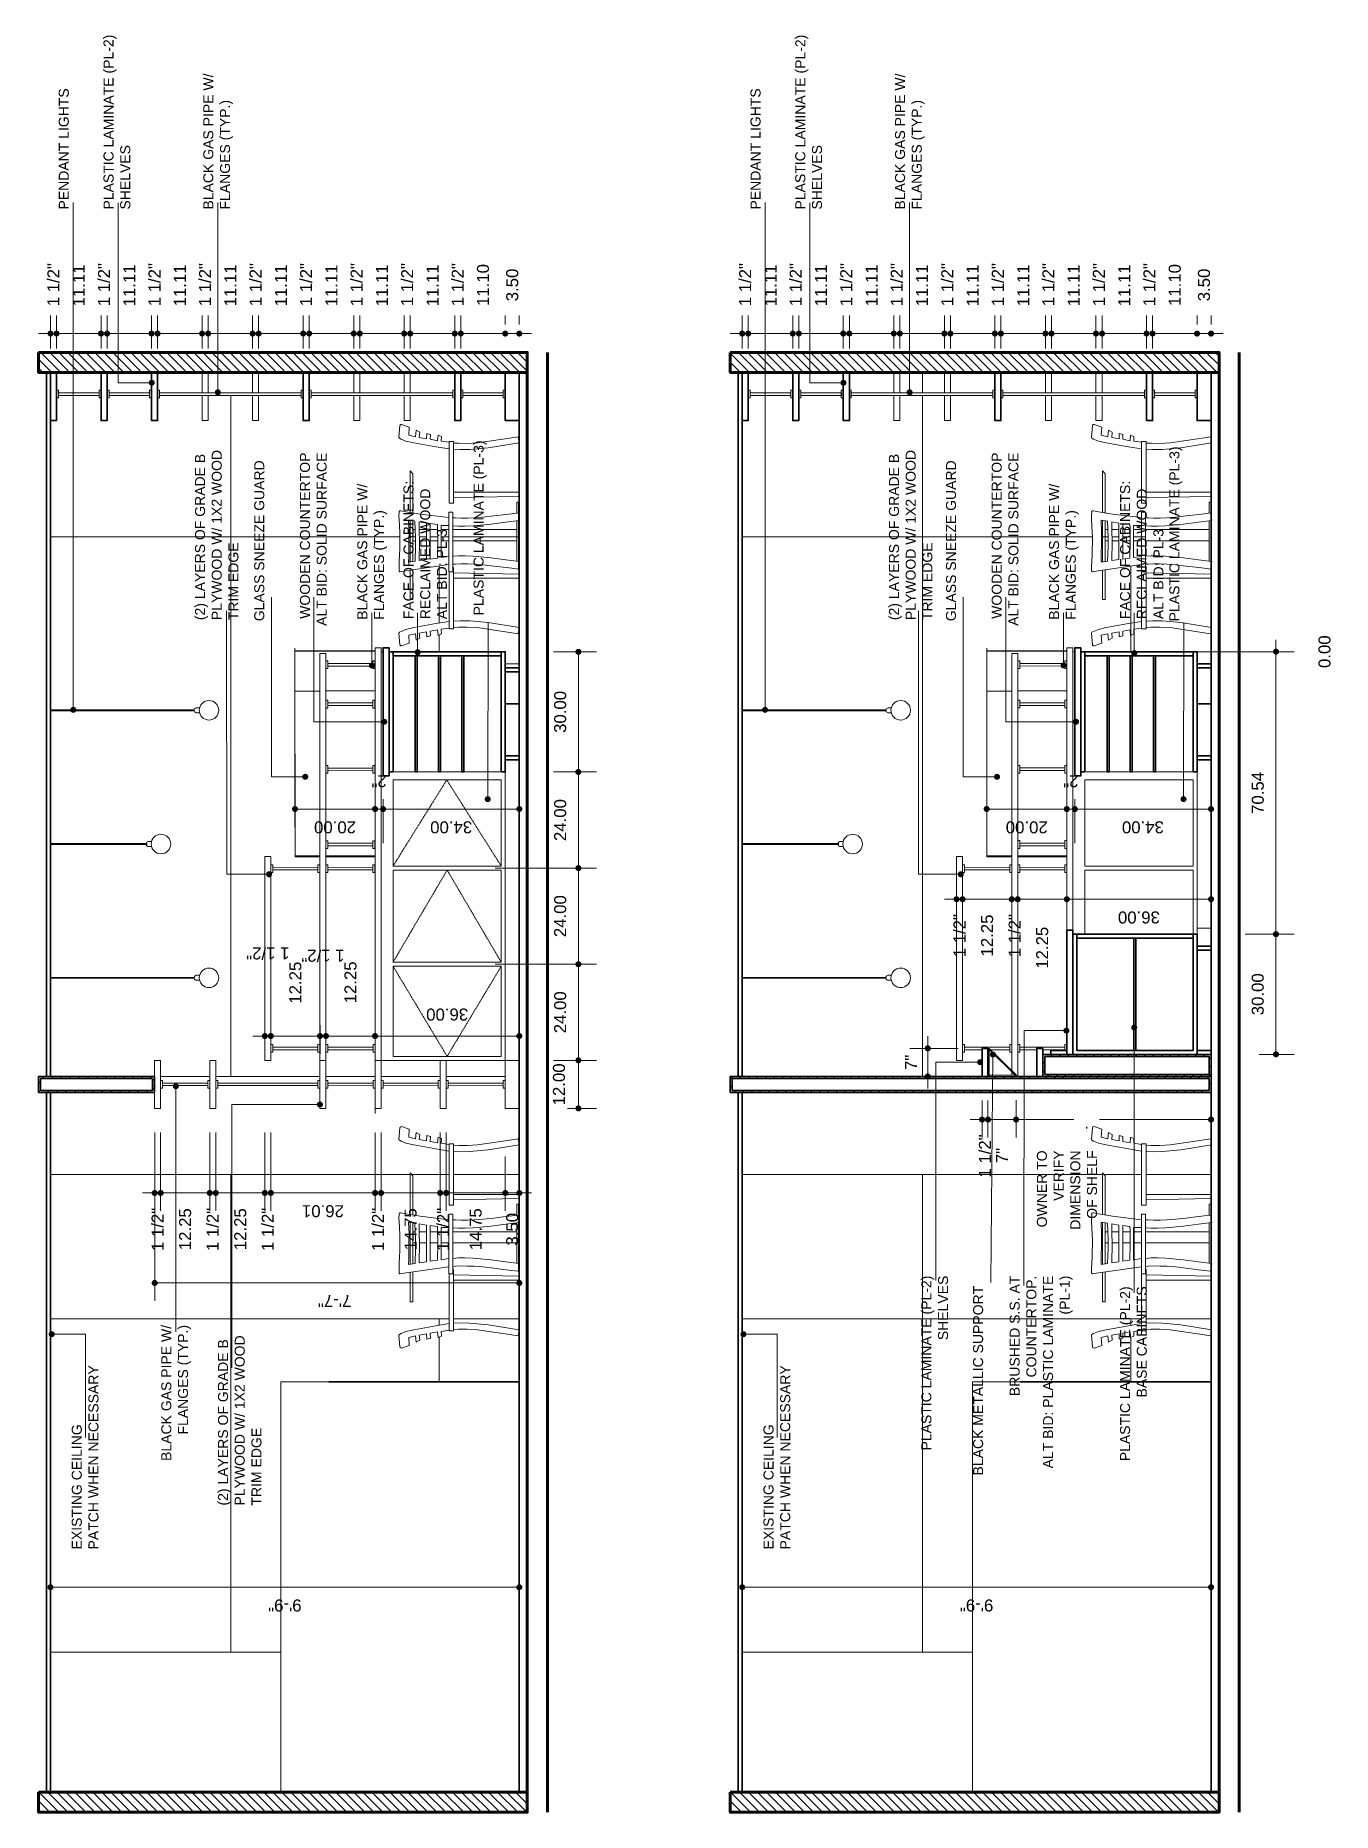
# Model space of a CAD drawing. Extents: x -566 to 72611, y -487 to 32334.
# Drawn here: x 1088 to 1411.7, y -10 to 433.6 of the extents above; entities that cross this region are included whole.
import ezdxf

# ---------------------------------------------------------------- set-up
doc = ezdxf.new("R2010")
doc.units = 0
doc.header["$LTSCALE"] = 0.5
doc.header["$MEASUREMENT"] = 0
doc.linetypes.add('HIDDEN', pattern=[0.375, 0.25, -0.125])
doc.layers.get('0').update_dxf_attribs({"color": 20, "linetype": 'CONTINUOUS'})
doc.layers.get('DEFPOINTS').update_dxf_attribs({"linetype": 'CONTINUOUS', "lineweight": 5})
for name, color, linetype, lineweight in [('Annotations', 40, 'CONTINUOUS', 5), ('Framing', 142, 'CONTINUOUS', 35), ('hatch', 253, 'CONTINUOUS', 5), ('projection', 153, 'HIDDEN', 9), ('viewed', 160, 'CONTINUOUS', 13), ('walls', 191, 'CONTINUOUS', 60)]:
    doc.layers.add(name, color=color, linetype=linetype, lineweight=lineweight)
doc.layers.add('layout', color=7, linetype='CONTINUOUS', lineweight=5, true_color=0xcfcfcf)
doc.styles.get("Standard").update_dxf_attribs({"font": 'arial.ttf'})
doc.dimstyles.new('Arch96', dxfattribs={"dimscale": 96, "dimtxt": 0.03125, "dimasz": 0.015625, "dimexe": 0.046875, "dimexo": 0.0625, "dimgap": 0.03125, "dimtad": 1, "dimtoh": 1, "dimdec": 4, "dimzin": 3, "dimdsep": 46, "dimlunit": 4, "dimtxsty": 'Standard', "dimblk": 'DOT', "dimcen": 0, "dimdle": 0.046875, "dimclrd": 256, "dimclre": 256, "dimclrt": 256, "dimaunit": 1, "dimadec": 3, "dimazin": 2, "dimtfac": 1, "dimtdec": 4, "dimtmove": 2, "dimatfit": 3, "dimldrblk": 'ARO14', "dimfxl": 1, "dimfrac": 2, "dimlwd": -1, "dimlwe": -1, "dimarcsym": 0})
doc.dimstyles.new('Arch96 IN', dxfattribs={"dimscale": 96, "dimtxt": 0.03125, "dimasz": 0.015625, "dimexe": 0.046875, "dimexo": 0.125, "dimgap": 0.03125, "dimtad": 1, "dimtoh": 1, "dimzin": 3, "dimdsep": 46, "dimtxsty": 'Standard', "dimblk": 'DOT', "dimcen": 0, "dimdle": 0.046875, "dimclrd": 256, "dimclre": 256, "dimclrt": 256, "dimaunit": 1, "dimadec": 3, "dimazin": 2, "dimtfac": 1, "dimtmove": 2, "dimatfit": 3, "dimldrblk": 'ARO14', "dimfxl": 1, "dimfrac": 2, "dimlwd": -1, "dimlwe": -1, "dimarcsym": 0})
pattern_1 = [(315, (-483.308, 213.3685), (1.122532, 1.122532), [])]
pattern_2 = [(315, (-310.678, 213.3685), (1.122532, 1.122532), [])]

msp = doc.modelspace()

# ---------------------------------------------------------------- texts
at = {"layer": 'Annotations', "char_height": 2.5, "rotation": 90}
for s, insert, attachment_point in [('{\\f@Arial Unicode MS|b0|i0|c0|p34;PLASTIC LAMINATE (PL-2) SHELVES}', (1104.96535, 390.18619, 34), 1), ('{\\f@Arial Unicode MS|b0|i0|c0|p34;PLASTIC LAMINATE (PL-2) SHELVES}', (1277.5954, 390.18619, 34), 1), ('{\\fHelvetica|b0|i0|c0|p2;BLACK GAS PIPE W/ FLANGES (TYP.)}', (1129.86366, 390.18619, 34), 1), ('{\\fHelvetica|b0|i0|c0|p2;BLACK GAS PIPE W/ FLANGES (TYP.)}', (1302.49371, 390.18619, 34), 1), ('PENDANT LIGHTS', (1093.79642, 390.18619, 34), 1), ('PENDANT LIGHTS', (1266.42647, 390.18619, 34), 1), ('(2) LAYERS OF GRADE B PLYWOOD W/ 1X2 WOOD TRIM EDGE', (1127.79923, 287.66656, 34), 1), ('\\pi7.7694;{\\f@Arial Unicode MS|b0|i0|c0|p34;WOODEN COUNTERTOP\\P\\pi6.0027;ALT BID: SOLID SURFACE}', (1153.98431, 280.22648, 34), 1), ('{\\f@Arial Unicode MS|b0|i0|c0|p34; PLASTIC LAMINATE (PL-3)}', (1197.31545, 287.89872, 34), 1), ('(2) LAYERS OF GRADE B PLYWOOD W/ 1X2 WOOD TRIM EDGE', (1300.97819, 287.66656, 34), 1), ('\\pi7.7694;{\\f@Arial Unicode MS|b0|i0|c0|p34;WOODEN COUNTERTOP\\P\\pi6.0027;ALT BID: SOLID SURFACE}', (1326.61436, 280.22648, 34), 1), ('{\\f@Arial Unicode MS|b0|i0|c0|p34; PLASTIC LAMINATE (PL-3)}', (1370.95797, 286.39324, 34), 1), ('GLASS SNEEZE GUARD', (1142.58099, 287.39549, 34), 1), ('GLASS SNEEZE GUARD', (1315.21104, 287.39549, 34), 1), ('{\\fHelvetica|b0|i0|c0|p2;BLACK GAS PIPE W/ FLANGES (TYP.)}', (1168.29901, 287.76434, 34), 1), ('FACE OF CABINETS: RECLAIMED WOOD\\PALT BID: PL-3', (1179.82526, 287.89872, 34), 1), ('{\\fHelvetica|b0|i0|c0|p2;BLACK GAS PIPE W/ FLANGES (TYP.)}', (1340.92906, 287.76434, 34), 1), ('FACE OF CABINETS: RECLAIMED WOOD\\PALT BID: PL-3', (1358.64975, 287.89872, 34), 1), ('{\\f@Arial Unicode MS|b0|i0|c0|p34;OWNER TO \\PVERIFY \\PDIMENSION \\POF SHELF}', (1337.89518, 155.26213, 34), 3), ('PLASTIC LAMINATE (PL-2) SHELVES', (1309.05683, 123.99529, 34), 3), ('{\\fHelvetica|b0|i0|c0|p2;BLACK METALLIC SUPPORT}', (1321.97655, 121.45912, 34), 3), ('{\\f@Arial Unicode MS|b0|i0|c0|p34;BRUSHED S.S. AT COUNTERTOP.\\PALT BID: PLASTIC LAMINATE (PL-1)}', (1331.09358, 123.99529, 34), 3), ('{\\f@Arial Unicode MS|b0|i0|c0|p34;PLASTIC LAMINATE (PL-2) BASE CABINETS}', (1358.64975, 121.32474, 34), 3), ('{\\fHelvetica|b0|i0|c0|p2;BLACK GAS PIPE W/ FLANGES (TYP.)}', (1119.38026, 111.68935, 34), 3), ('(2) LAYERS OF GRADE B PLYWOOD W/ 1X2 WOOD TRIM EDGE', (1133.54218, 66.59416, 34), 1), ('EXISTING CEILING\\PPATCH WHEN NECESSARY', (1097.03853, 55.63614, 34), 1), ('EXISTING CEILING\\PPATCH WHEN NECESSARY', (1269.66857, 55.63614, 34), 1)]:
    msp.add_mtext_dynamic_manual_height_columns(s, width=49.0944694, gutter_width=12.5, heights=[0], dxfattribs=dict(at, insert=insert, attachment_point=attachment_point))

# ---------------------------------------------------------------- blocks, each defined once
blk = doc.blocks.new('_Dot')
at = {"color": 0, "linetype": 'ByBlock', "lineweight": -2}
blk.add_line((-0.5, 0), (-1, 0), dxfattribs=at)
at = {"color": 0, "linetype": 'ByBlock', "const_width": 0.5}
blk.add_lwpolyline([(-0.25, 0, 1), (0.25, 0, 1)], format="xyb", close=True, dxfattribs=at)
blk = doc.blocks.new('*D50')
at = {"layer": 'Annotations', "transparency": 16777216}
for p, q in [((1117.73, 159.75), (1117.73, 117.68)), ((1208.73, 159.75), (1208.73, 117.68)), ((1207.23, 122.18), (1119.23, 122.18))]:
    blk.add_line(p, q, dxfattribs=at)
at = {"layer": 'DEFPOINTS', "color": 0, "transparency": 16777216}
for p in [(1117.73, 165.75), (1208.73, 165.75), (1117.73, 122.18)]:
    blk.add_point(p, dxfattribs=at)
at = {"layer": 'Annotations', "transparency": 16777216, "xscale": 1.5, "yscale": 1.5, "zscale": 1.5, "rotation": 180}
blk.add_blockref('_Dot', (1117.73, 122.18), dxfattribs=at)
at = {"layer": 'Annotations', "transparency": 16777216, "xscale": 1.5, "yscale": 1.5, "zscale": 1.5}
blk.add_blockref('_Dot', (1208.73, 122.18), dxfattribs=at)
at = {"layer": 'Annotations', "transparency": 16777216, "insert": (1163.23, 117.68), "char_height": 3, "attachment_point": 5, "rotation": 180}
blk.add_mtext(' 7\'-7"', dxfattribs=at)
blk = doc.blocks.new('ARO14')
blk.add_line((0, 0), (-1.02, 0))
at = {"const_width": 0.0625}
blk.add_lwpolyline([(-0.77, 0.47), (0, 0), (-0.77, -0.47)], dxfattribs=at)
blk = doc.blocks.new('*D51')
at = {"layer": 'Annotations', "transparency": 16777216}
for p, q in [((1172.73, 164.47), (1172.73, 188.32)), ((1208.73, 164.47), (1208.73, 188.32)), ((1207.23, 183.82), (1174.23, 183.82))]:
    blk.add_line(p, q, dxfattribs=at)
at = {"layer": 'DEFPOINTS', "color": 0, "transparency": 16777216}
for p in [(1172.73, 183.82), (1172.73, 152.47), (1208.73, 152.47)]:
    blk.add_point(p, dxfattribs=at)
at = {"layer": 'Annotations', "transparency": 16777216, "xscale": 1.5, "yscale": 1.5, "zscale": 1.5, "rotation": 180}
blk.add_blockref('_Dot', (1172.73, 183.82), dxfattribs=at)
at = {"layer": 'Annotations', "transparency": 16777216, "xscale": 1.5, "yscale": 1.5, "zscale": 1.5}
blk.add_blockref('_Dot', (1208.73, 183.82), dxfattribs=at)
at = {"layer": 'Annotations', "transparency": 16777216, "insert": (1190.73, 189.21), "char_height": 3, "attachment_point": 5, "rotation": 180}
blk.add_mtext('36.00', dxfattribs=at)
blk = doc.blocks.new('*D52')
at = {"layer": 'Annotations', "transparency": 16777216}
for p, q in [((1152.74, 280.67), (1152.74, 236)), ((1172.74, 193.14), (1172.74, 245)), ((1171.24, 240.5), (1154.24, 240.5))]:
    blk.add_line(p, q, dxfattribs=at)
at = {"layer": 'DEFPOINTS', "color": 0, "transparency": 16777216}
for p in [(1152.74, 292.67), (1152.74, 240.5), (1172.74, 181.14)]:
    blk.add_point(p, dxfattribs=at)
at = {"layer": 'Annotations', "transparency": 16777216, "xscale": 1.5, "yscale": 1.5, "zscale": 1.5, "rotation": 180}
blk.add_blockref('_Dot', (1152.74, 240.5), dxfattribs=at)
at = {"layer": 'Annotations', "transparency": 16777216, "xscale": 1.5, "yscale": 1.5, "zscale": 1.5}
blk.add_blockref('_Dot', (1172.74, 240.5), dxfattribs=at)
at = {"layer": 'Annotations', "transparency": 16777216, "insert": (1162.74, 235.96), "char_height": 3, "attachment_point": 5, "rotation": 180}
blk.add_mtext('20.00', dxfattribs=at)
blk = doc.blocks.new('*D53')
at = {"layer": 'Annotations', "transparency": 16777216}
for p, q in [((1207.23, 240.5), (1176.23, 240.5)), ((1174.73, 231.99), (1174.73, 236)), ((1208.73, 230.98), (1208.73, 236))]:
    blk.add_line(p, q, dxfattribs=at)
at = {"layer": 'DEFPOINTS', "color": 0, "transparency": 16777216}
for p in [(1174.73, 243.99), (1174.73, 240.5), (1208.73, 242.98)]:
    blk.add_point(p, dxfattribs=at)
at = {"layer": 'Annotations', "transparency": 16777216, "xscale": 1.5, "yscale": 1.5, "zscale": 1.5, "rotation": 180}
blk.add_blockref('_Dot', (1174.73, 240.5), dxfattribs=at)
at = {"layer": 'Annotations', "transparency": 16777216, "xscale": 1.5, "yscale": 1.5, "zscale": 1.5}
blk.add_blockref('_Dot', (1208.73, 240.5), dxfattribs=at)
at = {"layer": 'Annotations', "transparency": 16777216, "insert": (1191.73, 235.96), "char_height": 3, "attachment_point": 5, "rotation": 180}
blk.add_mtext('34.00', dxfattribs=at)
blk = doc.blocks.new('*D54')
at = {"layer": 'Annotations', "transparency": 16777216}
for p, q in [((1171.23, 240.5), (1169.73, 240.5)), ((1174.73, 240.5), (1172.73, 240.5)), ((1174.73, 242.96), (1174.73, 236)), ((1176.23, 240.5), (1177.73, 240.5)), ((1172.73, 237.99), (1172.73, 236))]:
    blk.add_line(p, q, dxfattribs=at)
at = {"layer": 'DEFPOINTS', "color": 0, "transparency": 16777216}
for p in [(1174.73, 248.96), (1172.73, 243.99), (1172.73, 240.5)]:
    blk.add_point(p, dxfattribs=at)
at = {"layer": 'Annotations', "transparency": 16777216, "xscale": 1.5, "yscale": 1.5, "zscale": 1.5}
blk.add_blockref('_Dot', (1172.73, 240.5), dxfattribs=at)
at = {"layer": 'Annotations', "transparency": 16777216, "xscale": 1.5, "yscale": 1.5, "zscale": 1.5, "rotation": 180}
blk.add_blockref('_Dot', (1174.73, 240.5), dxfattribs=at)
at = {"layer": 'Annotations', "transparency": 16777216, "insert": (1173.73, 247.45), "char_height": 3, "attachment_point": 5, "rotation": 180}
blk.add_mtext('2"', dxfattribs=at)
blk = doc.blocks.new('*D55')
at = {"layer": 'Annotations', "transparency": 16777216}
for p, q in [((1091.73, 35.95), (1091.73, 50.7)), ((1208.73, 35.95), (1208.73, 50.7)), ((1093.23, 46.2), (1207.23, 46.2))]:
    blk.add_line(p, q, dxfattribs=at)
at = {"layer": 'DEFPOINTS', "color": 0, "transparency": 16777216}
for p in [(1208.73, 46.2), (1091.73, 29.95, 99), (1208.73, 29.95)]:
    blk.add_point(p, dxfattribs=at)
at = {"layer": 'Annotations', "transparency": 16777216, "xscale": 1.5, "yscale": 1.5, "zscale": 1.5, "rotation": 180}
blk.add_blockref('_Dot', (1091.73, 46.2), dxfattribs=at)
at = {"layer": 'Annotations', "transparency": 16777216, "xscale": 1.5, "yscale": 1.5, "zscale": 1.5}
blk.add_blockref('_Dot', (1208.73, 46.2), dxfattribs=at)
at = {"layer": 'Annotations', "transparency": 16777216, "insert": (1150.23, 41.67), "char_height": 3, "attachment_point": 5, "rotation": 180}
blk.add_mtext('9\'-9"', dxfattribs=at)
blk = doc.blocks.new('*D17')
at = {"layer": 'Annotations', "transparency": 16777216}
for p, q in [((1264.36, 35.95), (1264.36, 50.7)), ((1381.36, 35.95), (1381.36, 50.7)), ((1265.86, 46.2), (1379.86, 46.2))]:
    blk.add_line(p, q, dxfattribs=at)
at = {"layer": 'DEFPOINTS', "color": 0, "transparency": 16777216}
for p in [(1381.36, 46.2), (1264.36, 29.95, 99), (1381.36, 29.95)]:
    blk.add_point(p, dxfattribs=at)
at = {"layer": 'Annotations', "transparency": 16777216, "xscale": 1.5, "yscale": 1.5, "zscale": 1.5, "rotation": 180}
blk.add_blockref('_Dot', (1264.36, 46.2), dxfattribs=at)
at = {"layer": 'Annotations', "transparency": 16777216, "xscale": 1.5, "yscale": 1.5, "zscale": 1.5}
blk.add_blockref('_Dot', (1381.36, 46.2), dxfattribs=at)
at = {"layer": 'Annotations', "transparency": 16777216, "insert": (1322.86, 41.67), "char_height": 3, "attachment_point": 5, "rotation": 180}
blk.add_mtext('9\'-9"', dxfattribs=at)
blk = doc.blocks.new('*D56')
at = {"layer": 'Annotations', "transparency": 16777216}
for p, q in [((1381.36, 185.84), (1381.36, 158.47)), ((1332.69, 167.8), (1332.69, 158.47)), ((1334.19, 162.97), (1347.11, 162.97)), ((1379.86, 162.97), (1353.53, 162.97))]:
    blk.add_line(p, q, dxfattribs=at)
at = {"layer": 'DEFPOINTS', "color": 0, "transparency": 16777216}
for p in [(1381.36, 191.84), (1332.69, 173.8), (1381.36, 162.97)]:
    blk.add_point(p, dxfattribs=at)
at = {"layer": 'Annotations', "transparency": 16777216, "xscale": 1.5, "yscale": 1.5, "zscale": 1.5, "rotation": 180}
blk.add_blockref('_Dot', (1332.69, 162.97), dxfattribs=at)
at = {"layer": 'Annotations', "transparency": 16777216, "xscale": 1.5, "yscale": 1.5, "zscale": 1.5}
blk.add_blockref('_Dot', (1381.36, 162.97), dxfattribs=at)
at = {"layer": 'Annotations', "transparency": 16777216, "insert": (1350.32, 159.68), "char_height": 3, "attachment_point": 5, "rotation": 180}
blk.add_mtext('{\\f@Arial Unicode MS|b0|i0|c0|p34;.}', dxfattribs=at)
blk = doc.blocks.new('*D156')
at = {"layer": 'Annotations', "transparency": 16777216}
for p, q in [((1202.72, 201.75), (1227.97, 201.75)), ((1223.47, 179.25), (1223.47, 200.25)), ((1217.23, 177.75), (1227.97, 177.75))]:
    blk.add_line(p, q, dxfattribs=at)
at = {"layer": 'DEFPOINTS', "color": 0, "transparency": 16777216}
for p in [(1190.72, 201.75), (1223.47, 201.75), (1205.23, 177.75)]:
    blk.add_point(p, dxfattribs=at)
at = {"layer": 'Annotations', "transparency": 16777216, "xscale": 1.5, "yscale": 1.5, "zscale": 1.5}
for p, rotation in [((1223.47, 201.75), 90), ((1223.47, 177.75), 270)]:
    blk.add_blockref('_Dot', p, dxfattribs=dict(at, rotation=rotation))
at = {"layer": 'Annotations', "transparency": 16777216, "insert": (1218.94, 189.75), "char_height": 3, "attachment_point": 5, "rotation": 90}
blk.add_mtext('24.00', dxfattribs=at)
blk = doc.blocks.new('*D157')
at = {"layer": 'Annotations', "transparency": 16777216}
for p, q in [((1202.72, 225.75), (1227.97, 225.75)), ((1223.47, 203.25), (1223.47, 224.25)), ((1202.72, 201.75), (1227.97, 201.75))]:
    blk.add_line(p, q, dxfattribs=at)
at = {"layer": 'DEFPOINTS', "color": 0, "transparency": 16777216}
for p in [(1190.72, 225.75), (1223.47, 225.75), (1190.72, 201.75)]:
    blk.add_point(p, dxfattribs=at)
at = {"layer": 'Annotations', "transparency": 16777216, "xscale": 1.5, "yscale": 1.5, "zscale": 1.5}
for p, rotation in [((1223.47, 225.75), 90), ((1223.47, 201.75), 270)]:
    blk.add_blockref('_Dot', p, dxfattribs=dict(at, rotation=rotation))
at = {"layer": 'Annotations', "transparency": 16777216, "insert": (1218.94, 213.75), "char_height": 3, "attachment_point": 5, "rotation": 90}
blk.add_mtext('24.00', dxfattribs=at)
blk = doc.blocks.new('*D158')
at = {"layer": 'Annotations', "transparency": 16777216}
for p, q in [((1217.23, 249.75), (1227.97, 249.75)), ((1223.47, 227.25), (1223.47, 248.25)), ((1202.72, 225.75), (1227.97, 225.75))]:
    blk.add_line(p, q, dxfattribs=at)
at = {"layer": 'DEFPOINTS', "color": 0, "transparency": 16777216}
for p in [(1205.23, 249.75), (1223.47, 249.75), (1190.72, 225.75)]:
    blk.add_point(p, dxfattribs=at)
at = {"layer": 'Annotations', "transparency": 16777216, "xscale": 1.5, "yscale": 1.5, "zscale": 1.5}
for p, rotation in [((1223.47, 249.75), 90), ((1223.47, 225.75), 270)]:
    blk.add_blockref('_Dot', p, dxfattribs=dict(at, rotation=rotation))
at = {"layer": 'Annotations', "transparency": 16777216, "insert": (1218.94, 237.75), "char_height": 3, "attachment_point": 5, "rotation": 90}
blk.add_mtext('24.00', dxfattribs=at)
blk = doc.blocks.new('*D159')
at = {"layer": 'Annotations', "transparency": 16777216}
for p, q in [((1217.23, 279.75), (1227.97, 279.75)), ((1223.47, 251.25), (1223.47, 278.25)), ((1217.23, 249.75), (1227.97, 249.75))]:
    blk.add_line(p, q, dxfattribs=at)
at = {"layer": 'DEFPOINTS', "color": 0, "transparency": 16777216}
for p in [(1205.23, 279.75), (1223.47, 279.75), (1205.23, 249.75)]:
    blk.add_point(p, dxfattribs=at)
at = {"layer": 'Annotations', "transparency": 16777216, "xscale": 1.5, "yscale": 1.5, "zscale": 1.5}
for p, rotation in [((1223.47, 279.75), 90), ((1223.47, 249.75), 270)]:
    blk.add_blockref('_Dot', p, dxfattribs=dict(at, rotation=rotation))
at = {"layer": 'Annotations', "transparency": 16777216, "insert": (1218.94, 264.75), "char_height": 3, "attachment_point": 5, "rotation": 90}
blk.add_mtext('30.00', dxfattribs=at)
blk = doc.blocks.new('*D160')
at = {"layer": 'Annotations', "transparency": 16777216}
for p, q in [((1217.23, 177.75), (1227.97, 177.75)), ((1223.47, 176.25), (1223.47, 167.25)), ((1220.73, 165.75), (1227.97, 165.75))]:
    blk.add_line(p, q, dxfattribs=at)
at = {"layer": 'DEFPOINTS', "color": 0, "transparency": 16777216}
for p in [(1205.23, 177.75), (1208.73, 165.75), (1223.47, 165.75)]:
    blk.add_point(p, dxfattribs=at)
at = {"layer": 'Annotations', "transparency": 16777216, "xscale": 1.5, "yscale": 1.5, "zscale": 1.5}
for p, rotation in [((1223.47, 177.75), 90), ((1223.47, 165.75), 270)]:
    blk.add_blockref('_Dot', p, dxfattribs=dict(at, rotation=rotation))
at = {"layer": 'Annotations', "transparency": 16777216, "insert": (1218.64, 171.75), "char_height": 3, "attachment_point": 5, "rotation": 90}
blk.add_mtext('12.00', dxfattribs=at)
blk = doc.blocks.new('*D161')
at = {"layer": 'Annotations', "transparency": 16777216}
for p, q in [((1205.23, 361.5), (1205.23, 363.72)), ((1208.73, 361.5), (1208.73, 363.72)), ((1203.73, 359.22), (1202.23, 359.22)), ((1208.73, 359.22), (1205.23, 359.22)), ((1210.23, 359.22), (1211.73, 359.22))]:
    blk.add_line(p, q, dxfattribs=at)
at = {"layer": 'DEFPOINTS', "color": 0, "transparency": 16777216}
for p in [(1205.23, 359.22), (1205.23, 349.5), (1208.73, 349.5)]:
    blk.add_point(p, dxfattribs=at)
at = {"layer": 'Annotations', "transparency": 16777216, "xscale": 1.5, "yscale": 1.5, "zscale": 1.5}
blk.add_blockref('_Dot', (1205.23, 359.22), dxfattribs=at)
at = {"layer": 'Annotations', "transparency": 16777216, "xscale": 1.5, "yscale": 1.5, "zscale": 1.5, "rotation": 180}
blk.add_blockref('_Dot', (1208.73, 359.22), dxfattribs=at)
at = {"layer": 'Annotations', "transparency": 16777216, "insert": (1206.98, 371.35), "char_height": 3, "attachment_point": 5, "rotation": 90}
blk.add_mtext('3.50', dxfattribs=at)
blk = doc.blocks.new('*D162')
at = {"layer": 'Annotations', "transparency": 16777216}
for p, q in [((1194.13, 361.5), (1194.13, 363.72)), ((1205.23, 361.5), (1205.23, 363.72)), ((1203.73, 359.22), (1195.63, 359.22))]:
    blk.add_line(p, q, dxfattribs=at)
at = {"layer": 'DEFPOINTS', "color": 0, "transparency": 16777216}
for p in [(1194.13, 359.22), (1194.13, 349.5), (1205.23, 349.5)]:
    blk.add_point(p, dxfattribs=at)
at = {"layer": 'Annotations', "transparency": 16777216, "xscale": 1.5, "yscale": 1.5, "zscale": 1.5, "rotation": 180}
blk.add_blockref('_Dot', (1194.13, 359.22), dxfattribs=at)
at = {"layer": 'Annotations', "transparency": 16777216, "xscale": 1.5, "yscale": 1.5, "zscale": 1.5}
blk.add_blockref('_Dot', (1205.23, 359.22), dxfattribs=at)
at = {"layer": 'Annotations', "transparency": 16777216, "insert": (1199.68, 371.34), "char_height": 3, "attachment_point": 5, "rotation": 90}
blk.add_mtext('11.10', dxfattribs=at)
blk = doc.blocks.new('*D163')
at = {"layer": 'Annotations', "transparency": 16777216}
for p, q in [((1192.62, 355.5), (1192.62, 363.72)), ((1194.13, 355.5), (1194.13, 363.72)), ((1191.12, 359.22), (1189.62, 359.22)), ((1194.13, 359.22), (1192.62, 359.22)), ((1195.63, 359.22), (1197.13, 359.22))]:
    blk.add_line(p, q, dxfattribs=at)
at = {"layer": 'DEFPOINTS', "color": 0, "transparency": 16777216}
for p in [(1192.62, 359.22), (1192.62, 349.5), (1194.13, 349.5)]:
    blk.add_point(p, dxfattribs=at)
at = {"layer": 'Annotations', "transparency": 16777216, "xscale": 1.5, "yscale": 1.5, "zscale": 1.5}
blk.add_blockref('_Dot', (1192.62, 359.22), dxfattribs=at)
at = {"layer": 'Annotations', "transparency": 16777216, "xscale": 1.5, "yscale": 1.5, "zscale": 1.5, "rotation": 180}
blk.add_blockref('_Dot', (1194.13, 359.22), dxfattribs=at)
at = {"layer": 'Annotations', "transparency": 16777216, "insert": (1193.37, 371.42), "char_height": 3, "attachment_point": 5, "rotation": 90}
blk.add_mtext('1 1/2"', dxfattribs=at)
blk = doc.blocks.new('*D164')
at = {"layer": 'Annotations', "transparency": 16777216}
for p, q in [((1181.52, 361.5), (1181.52, 363.72)), ((1192.62, 361.5), (1192.62, 363.72)), ((1191.12, 359.22), (1183.02, 359.22))]:
    blk.add_line(p, q, dxfattribs=at)
at = {"layer": 'DEFPOINTS', "color": 0, "transparency": 16777216}
for p in [(1181.52, 359.22), (1181.52, 349.5), (1192.62, 349.5)]:
    blk.add_point(p, dxfattribs=at)
at = {"layer": 'Annotations', "transparency": 16777216, "xscale": 1.5, "yscale": 1.5, "zscale": 1.5, "rotation": 180}
blk.add_blockref('_Dot', (1181.52, 359.22), dxfattribs=at)
at = {"layer": 'Annotations', "transparency": 16777216, "xscale": 1.5, "yscale": 1.5, "zscale": 1.5}
blk.add_blockref('_Dot', (1192.62, 359.22), dxfattribs=at)
at = {"layer": 'Annotations', "transparency": 16777216, "insert": (1187.07, 371.24), "char_height": 3, "attachment_point": 5, "rotation": 90}
blk.add_mtext('11.11', dxfattribs=at)
blk = doc.blocks.new('*D165')
at = {"layer": 'Annotations', "transparency": 16777216}
for p, q in [((1180.01, 355.5), (1180.01, 363.72)), ((1181.52, 355.5), (1181.52, 363.72)), ((1178.51, 359.22), (1177.01, 359.22)), ((1181.52, 359.22), (1180.01, 359.22)), ((1183.02, 359.22), (1184.52, 359.22))]:
    blk.add_line(p, q, dxfattribs=at)
at = {"layer": 'DEFPOINTS', "color": 0, "transparency": 16777216}
for p in [(1180.01, 359.22), (1180.01, 349.5), (1181.52, 349.5)]:
    blk.add_point(p, dxfattribs=at)
at = {"layer": 'Annotations', "transparency": 16777216, "xscale": 1.5, "yscale": 1.5, "zscale": 1.5}
blk.add_blockref('_Dot', (1180.01, 359.22), dxfattribs=at)
at = {"layer": 'Annotations', "transparency": 16777216, "xscale": 1.5, "yscale": 1.5, "zscale": 1.5, "rotation": 180}
blk.add_blockref('_Dot', (1181.52, 359.22), dxfattribs=at)
at = {"layer": 'Annotations', "transparency": 16777216, "insert": (1180.76, 371.42), "char_height": 3, "attachment_point": 5, "rotation": 90}
blk.add_mtext('1 1/2"', dxfattribs=at)
blk = doc.blocks.new('*D166')
at = {"layer": 'Annotations', "transparency": 16777216}
for p, q in [((1168.9, 361.5), (1168.9, 363.72)), ((1180.01, 361.5), (1180.01, 363.72)), ((1178.51, 359.22), (1170.4, 359.22))]:
    blk.add_line(p, q, dxfattribs=at)
at = {"layer": 'DEFPOINTS', "color": 0, "transparency": 16777216}
for p in [(1168.9, 359.22), (1168.9, 349.5), (1180.01, 349.5)]:
    blk.add_point(p, dxfattribs=at)
at = {"layer": 'Annotations', "transparency": 16777216, "xscale": 1.5, "yscale": 1.5, "zscale": 1.5, "rotation": 180}
blk.add_blockref('_Dot', (1168.9, 359.22), dxfattribs=at)
at = {"layer": 'Annotations', "transparency": 16777216, "xscale": 1.5, "yscale": 1.5, "zscale": 1.5}
blk.add_blockref('_Dot', (1180.01, 359.22), dxfattribs=at)
at = {"layer": 'Annotations', "transparency": 16777216, "insert": (1174.46, 371.24), "char_height": 3, "attachment_point": 5, "rotation": 90}
blk.add_mtext('11.11', dxfattribs=at)
blk = doc.blocks.new('*D167')
at = {"layer": 'Annotations', "transparency": 16777216}
for p, q in [((1167.4, 355.5), (1167.4, 363.72)), ((1168.9, 355.5), (1168.9, 363.72)), ((1165.9, 359.22), (1164.4, 359.22)), ((1168.9, 359.22), (1167.4, 359.22)), ((1170.4, 359.22), (1171.9, 359.22))]:
    blk.add_line(p, q, dxfattribs=at)
at = {"layer": 'DEFPOINTS', "color": 0, "transparency": 16777216}
for p in [(1167.4, 359.22), (1167.4, 349.5), (1168.9, 349.5)]:
    blk.add_point(p, dxfattribs=at)
at = {"layer": 'Annotations', "transparency": 16777216, "xscale": 1.5, "yscale": 1.5, "zscale": 1.5}
blk.add_blockref('_Dot', (1167.4, 359.22), dxfattribs=at)
at = {"layer": 'Annotations', "transparency": 16777216, "xscale": 1.5, "yscale": 1.5, "zscale": 1.5, "rotation": 180}
blk.add_blockref('_Dot', (1168.9, 359.22), dxfattribs=at)
at = {"layer": 'Annotations', "transparency": 16777216, "insert": (1168.15, 371.42), "char_height": 3, "attachment_point": 5, "rotation": 90}
blk.add_mtext('1 1/2"', dxfattribs=at)
blk = doc.blocks.new('*D168')
at = {"layer": 'Annotations', "transparency": 16777216}
for p, q in [((1156.29, 361.5), (1156.29, 363.72)), ((1167.4, 361.5), (1167.4, 363.72)), ((1165.9, 359.22), (1157.79, 359.22))]:
    blk.add_line(p, q, dxfattribs=at)
at = {"layer": 'DEFPOINTS', "color": 0, "transparency": 16777216}
for p in [(1156.29, 359.22), (1156.29, 349.5), (1167.4, 349.5)]:
    blk.add_point(p, dxfattribs=at)
at = {"layer": 'Annotations', "transparency": 16777216, "xscale": 1.5, "yscale": 1.5, "zscale": 1.5, "rotation": 180}
blk.add_blockref('_Dot', (1156.29, 359.22), dxfattribs=at)
at = {"layer": 'Annotations', "transparency": 16777216, "xscale": 1.5, "yscale": 1.5, "zscale": 1.5}
blk.add_blockref('_Dot', (1167.4, 359.22), dxfattribs=at)
at = {"layer": 'Annotations', "transparency": 16777216, "insert": (1161.85, 371.24), "char_height": 3, "attachment_point": 5, "rotation": 90}
blk.add_mtext('11.11', dxfattribs=at)
blk = doc.blocks.new('*D169')
at = {"layer": 'Annotations', "transparency": 16777216}
for p, q in [((1154.79, 355.5), (1154.79, 363.72)), ((1156.29, 355.5), (1156.29, 363.72)), ((1153.29, 359.22), (1151.79, 359.22)), ((1156.29, 359.22), (1154.79, 359.22)), ((1157.79, 359.22), (1159.29, 359.22))]:
    blk.add_line(p, q, dxfattribs=at)
at = {"layer": 'DEFPOINTS', "color": 0, "transparency": 16777216}
for p in [(1154.79, 359.22), (1154.79, 349.5), (1156.29, 349.5)]:
    blk.add_point(p, dxfattribs=at)
at = {"layer": 'Annotations', "transparency": 16777216, "xscale": 1.5, "yscale": 1.5, "zscale": 1.5}
blk.add_blockref('_Dot', (1154.79, 359.22), dxfattribs=at)
at = {"layer": 'Annotations', "transparency": 16777216, "xscale": 1.5, "yscale": 1.5, "zscale": 1.5, "rotation": 180}
blk.add_blockref('_Dot', (1156.29, 359.22), dxfattribs=at)
at = {"layer": 'Annotations', "transparency": 16777216, "insert": (1155.54, 371.42), "char_height": 3, "attachment_point": 5, "rotation": 90}
blk.add_mtext('1 1/2"', dxfattribs=at)
blk = doc.blocks.new('*D170')
at = {"layer": 'Annotations', "transparency": 16777216}
for p, q in [((1143.68, 361.5), (1143.68, 363.72)), ((1154.79, 361.5), (1154.79, 363.72)), ((1153.29, 359.22), (1145.18, 359.22))]:
    blk.add_line(p, q, dxfattribs=at)
at = {"layer": 'DEFPOINTS', "color": 0, "transparency": 16777216}
for p in [(1143.68, 359.22), (1143.68, 349.5), (1154.79, 349.5)]:
    blk.add_point(p, dxfattribs=at)
at = {"layer": 'Annotations', "transparency": 16777216, "xscale": 1.5, "yscale": 1.5, "zscale": 1.5, "rotation": 180}
blk.add_blockref('_Dot', (1143.68, 359.22), dxfattribs=at)
at = {"layer": 'Annotations', "transparency": 16777216, "xscale": 1.5, "yscale": 1.5, "zscale": 1.5}
blk.add_blockref('_Dot', (1154.79, 359.22), dxfattribs=at)
at = {"layer": 'Annotations', "transparency": 16777216, "insert": (1149.24, 371.24), "char_height": 3, "attachment_point": 5, "rotation": 90}
blk.add_mtext('11.11', dxfattribs=at)
blk = doc.blocks.new('*D171')
at = {"layer": 'Annotations', "transparency": 16777216}
for p, q in [((1142.18, 355.5), (1142.18, 363.72)), ((1143.68, 355.5), (1143.68, 363.72)), ((1140.68, 359.22), (1139.18, 359.22)), ((1143.68, 359.22), (1142.18, 359.22)), ((1145.18, 359.22), (1146.68, 359.22))]:
    blk.add_line(p, q, dxfattribs=at)
at = {"layer": 'DEFPOINTS', "color": 0, "transparency": 16777216}
for p in [(1142.18, 359.22), (1142.18, 349.5), (1143.68, 349.5)]:
    blk.add_point(p, dxfattribs=at)
at = {"layer": 'Annotations', "transparency": 16777216, "xscale": 1.5, "yscale": 1.5, "zscale": 1.5}
blk.add_blockref('_Dot', (1142.18, 359.22), dxfattribs=at)
at = {"layer": 'Annotations', "transparency": 16777216, "xscale": 1.5, "yscale": 1.5, "zscale": 1.5, "rotation": 180}
blk.add_blockref('_Dot', (1143.68, 359.22), dxfattribs=at)
at = {"layer": 'Annotations', "transparency": 16777216, "insert": (1142.93, 371.42), "char_height": 3, "attachment_point": 5, "rotation": 90}
blk.add_mtext('1 1/2"', dxfattribs=at)
blk = doc.blocks.new('*D172')
at = {"layer": 'Annotations', "transparency": 16777216}
for p, q in [((1131.07, 361.5), (1131.07, 363.72)), ((1142.18, 361.5), (1142.18, 363.72)), ((1140.68, 359.22), (1132.57, 359.22))]:
    blk.add_line(p, q, dxfattribs=at)
at = {"layer": 'DEFPOINTS', "color": 0, "transparency": 16777216}
for p in [(1131.07, 359.22), (1131.07, 349.5), (1142.18, 349.5)]:
    blk.add_point(p, dxfattribs=at)
at = {"layer": 'Annotations', "transparency": 16777216, "xscale": 1.5, "yscale": 1.5, "zscale": 1.5, "rotation": 180}
blk.add_blockref('_Dot', (1131.07, 359.22), dxfattribs=at)
at = {"layer": 'Annotations', "transparency": 16777216, "xscale": 1.5, "yscale": 1.5, "zscale": 1.5}
blk.add_blockref('_Dot', (1142.18, 359.22), dxfattribs=at)
at = {"layer": 'Annotations', "transparency": 16777216, "insert": (1136.62, 371.24), "char_height": 3, "attachment_point": 5, "rotation": 90}
blk.add_mtext('11.11', dxfattribs=at)
blk = doc.blocks.new('*D173')
at = {"layer": 'Annotations', "transparency": 16777216}
for p, q in [((1129.57, 355.5), (1129.57, 363.72)), ((1131.07, 355.5), (1131.07, 363.72)), ((1128.07, 359.22), (1126.57, 359.22)), ((1131.07, 359.22), (1129.57, 359.22)), ((1132.57, 359.22), (1134.07, 359.22))]:
    blk.add_line(p, q, dxfattribs=at)
at = {"layer": 'DEFPOINTS', "color": 0, "transparency": 16777216}
for p in [(1129.57, 359.22), (1129.57, 349.5), (1131.07, 349.5)]:
    blk.add_point(p, dxfattribs=at)
at = {"layer": 'Annotations', "transparency": 16777216, "xscale": 1.5, "yscale": 1.5, "zscale": 1.5}
blk.add_blockref('_Dot', (1129.57, 359.22), dxfattribs=at)
at = {"layer": 'Annotations', "transparency": 16777216, "xscale": 1.5, "yscale": 1.5, "zscale": 1.5, "rotation": 180}
blk.add_blockref('_Dot', (1131.07, 359.22), dxfattribs=at)
at = {"layer": 'Annotations', "transparency": 16777216, "insert": (1130.32, 371.42), "char_height": 3, "attachment_point": 5, "rotation": 90}
blk.add_mtext('1 1/2"', dxfattribs=at)
blk = doc.blocks.new('*D174')
at = {"layer": 'Annotations', "transparency": 16777216}
for p, q in [((1118.46, 361.5), (1118.46, 363.72)), ((1129.57, 361.5), (1129.57, 363.72)), ((1128.07, 359.22), (1119.96, 359.22))]:
    blk.add_line(p, q, dxfattribs=at)
at = {"layer": 'DEFPOINTS', "color": 0, "transparency": 16777216}
for p in [(1118.46, 359.22), (1118.46, 349.5), (1129.57, 349.5)]:
    blk.add_point(p, dxfattribs=at)
at = {"layer": 'Annotations', "transparency": 16777216, "xscale": 1.5, "yscale": 1.5, "zscale": 1.5, "rotation": 180}
blk.add_blockref('_Dot', (1118.46, 359.22), dxfattribs=at)
at = {"layer": 'Annotations', "transparency": 16777216, "xscale": 1.5, "yscale": 1.5, "zscale": 1.5}
blk.add_blockref('_Dot', (1129.57, 359.22), dxfattribs=at)
at = {"layer": 'Annotations', "transparency": 16777216, "insert": (1124.01, 371.24), "char_height": 3, "attachment_point": 5, "rotation": 90}
blk.add_mtext('11.11', dxfattribs=at)
blk = doc.blocks.new('*D175')
at = {"layer": 'Annotations', "transparency": 16777216}
for p, q in [((1116.95, 355.5), (1116.95, 363.72)), ((1118.46, 355.5), (1118.46, 363.72)), ((1115.45, 359.22), (1113.95, 359.22)), ((1118.46, 359.22), (1116.95, 359.22)), ((1119.96, 359.22), (1121.46, 359.22))]:
    blk.add_line(p, q, dxfattribs=at)
at = {"layer": 'DEFPOINTS', "color": 0, "transparency": 16777216}
for p in [(1116.95, 359.22), (1116.95, 349.5), (1118.46, 349.5)]:
    blk.add_point(p, dxfattribs=at)
at = {"layer": 'Annotations', "transparency": 16777216, "xscale": 1.5, "yscale": 1.5, "zscale": 1.5}
blk.add_blockref('_Dot', (1116.95, 359.22), dxfattribs=at)
at = {"layer": 'Annotations', "transparency": 16777216, "xscale": 1.5, "yscale": 1.5, "zscale": 1.5, "rotation": 180}
blk.add_blockref('_Dot', (1118.46, 359.22), dxfattribs=at)
at = {"layer": 'Annotations', "transparency": 16777216, "insert": (1117.71, 371.42), "char_height": 3, "attachment_point": 5, "rotation": 90}
blk.add_mtext('1 1/2"', dxfattribs=at)
blk = doc.blocks.new('*D176')
at = {"layer": 'Annotations', "transparency": 16777216}
for p, q in [((1105.85, 361.5), (1105.85, 363.72)), ((1116.95, 361.5), (1116.95, 363.72)), ((1115.45, 359.22), (1107.35, 359.22))]:
    blk.add_line(p, q, dxfattribs=at)
at = {"layer": 'DEFPOINTS', "color": 0, "transparency": 16777216}
for p in [(1105.85, 359.22), (1105.85, 349.5), (1116.95, 349.5)]:
    blk.add_point(p, dxfattribs=at)
at = {"layer": 'Annotations', "transparency": 16777216, "xscale": 1.5, "yscale": 1.5, "zscale": 1.5, "rotation": 180}
blk.add_blockref('_Dot', (1105.85, 359.22), dxfattribs=at)
at = {"layer": 'Annotations', "transparency": 16777216, "xscale": 1.5, "yscale": 1.5, "zscale": 1.5}
blk.add_blockref('_Dot', (1116.95, 359.22), dxfattribs=at)
at = {"layer": 'Annotations', "transparency": 16777216, "insert": (1111.4, 371.24), "char_height": 3, "attachment_point": 5, "rotation": 90}
blk.add_mtext('11.11', dxfattribs=at)
blk = doc.blocks.new('*D177')
at = {"layer": 'Annotations', "transparency": 16777216}
for p, q in [((1104.34, 355.5), (1104.34, 363.72)), ((1105.85, 355.5), (1105.85, 363.72)), ((1102.84, 359.22), (1101.34, 359.22)), ((1105.85, 359.22), (1104.34, 359.22)), ((1107.35, 359.22), (1108.85, 359.22))]:
    blk.add_line(p, q, dxfattribs=at)
at = {"layer": 'DEFPOINTS', "color": 0, "transparency": 16777216}
for p in [(1104.34, 359.22), (1104.34, 349.5), (1105.85, 349.5)]:
    blk.add_point(p, dxfattribs=at)
at = {"layer": 'Annotations', "transparency": 16777216, "xscale": 1.5, "yscale": 1.5, "zscale": 1.5}
blk.add_blockref('_Dot', (1104.34, 359.22), dxfattribs=at)
at = {"layer": 'Annotations', "transparency": 16777216, "xscale": 1.5, "yscale": 1.5, "zscale": 1.5, "rotation": 180}
blk.add_blockref('_Dot', (1105.85, 359.22), dxfattribs=at)
at = {"layer": 'Annotations', "transparency": 16777216, "insert": (1105.1, 371.42), "char_height": 3, "attachment_point": 5, "rotation": 90}
blk.add_mtext('1 1/2"', dxfattribs=at)
blk = doc.blocks.new('*D178')
at = {"layer": 'Annotations', "transparency": 16777216}
for p, q in [((1093.23, 361.5), (1093.23, 363.72)), ((1104.34, 361.5), (1104.34, 363.72)), ((1102.84, 359.22), (1094.73, 359.22))]:
    blk.add_line(p, q, dxfattribs=at)
at = {"layer": 'DEFPOINTS', "color": 0, "transparency": 16777216}
for p in [(1093.23, 359.22), (1093.23, 349.5), (1104.34, 349.5)]:
    blk.add_point(p, dxfattribs=at)
at = {"layer": 'Annotations', "transparency": 16777216, "xscale": 1.5, "yscale": 1.5, "zscale": 1.5, "rotation": 180}
blk.add_blockref('_Dot', (1093.23, 359.22), dxfattribs=at)
at = {"layer": 'Annotations', "transparency": 16777216, "xscale": 1.5, "yscale": 1.5, "zscale": 1.5}
blk.add_blockref('_Dot', (1104.34, 359.22), dxfattribs=at)
at = {"layer": 'Annotations', "transparency": 16777216, "insert": (1098.79, 371.24), "char_height": 3, "attachment_point": 5, "rotation": 90}
blk.add_mtext('11.11', dxfattribs=at)
blk = doc.blocks.new('*D179')
at = {"layer": 'Annotations', "transparency": 16777216}
for p, q in [((1091.73, 355.5), (1091.73, 363.72)), ((1093.23, 355.5), (1093.23, 363.72)), ((1090.23, 359.22), (1088.73, 359.22)), ((1093.23, 359.22), (1091.73, 359.22)), ((1094.73, 359.22), (1096.23, 359.22))]:
    blk.add_line(p, q, dxfattribs=at)
at = {"layer": 'DEFPOINTS', "color": 0, "transparency": 16777216}
for p in [(1091.73, 359.22), (1091.73, 349.5), (1093.23, 349.5)]:
    blk.add_point(p, dxfattribs=at)
at = {"layer": 'Annotations', "transparency": 16777216, "xscale": 1.5, "yscale": 1.5, "zscale": 1.5}
blk.add_blockref('_Dot', (1091.73, 359.22), dxfattribs=at)
at = {"layer": 'Annotations', "transparency": 16777216, "xscale": 1.5, "yscale": 1.5, "zscale": 1.5, "rotation": 180}
blk.add_blockref('_Dot', (1093.23, 359.22), dxfattribs=at)
at = {"layer": 'Annotations', "transparency": 16777216, "insert": (1092.48, 371.42), "char_height": 3, "attachment_point": 5, "rotation": 90}
blk.add_mtext('1 1/2"', dxfattribs=at)
blk = doc.blocks.new('*D180')
at = {"layer": 'Annotations', "transparency": 16777216}
for p, q in [((1172.74, 164.47), (1172.74, 188.32)), ((1171.24, 183.82), (1161.98, 183.82)), ((1160.48, 180.57), (1160.48, 179.32))]:
    blk.add_line(p, q, dxfattribs=at)
at = {"layer": 'DEFPOINTS', "color": 0, "transparency": 16777216}
for p in [(1160.48, 192.57), (1160.48, 183.82), (1172.74, 152.47)]:
    blk.add_point(p, dxfattribs=at)
at = {"layer": 'Annotations', "transparency": 16777216, "xscale": 1.5, "yscale": 1.5, "zscale": 1.5, "rotation": 180}
blk.add_blockref('_Dot', (1160.48, 183.82), dxfattribs=at)
at = {"layer": 'Annotations', "transparency": 16777216, "xscale": 1.5, "yscale": 1.5, "zscale": 1.5}
blk.add_blockref('_Dot', (1172.74, 183.82), dxfattribs=at)
at = {"layer": 'Annotations', "transparency": 16777216, "insert": (1166.61, 197.21), "char_height": 3, "attachment_point": 5, "rotation": 90}
blk.add_mtext('12.25', dxfattribs=at)
blk = doc.blocks.new('*D181')
at = {"layer": 'Annotations', "transparency": 16777216}
for p, q in [((1158.99, 186.57), (1158.99, 179.32)), ((1160.48, 186.57), (1160.48, 179.32)), ((1157.49, 183.82), (1155.99, 183.82)), ((1160.48, 183.82), (1158.99, 183.82)), ((1161.98, 183.82), (1163.48, 183.82))]:
    blk.add_line(p, q, dxfattribs=at)
at = {"layer": 'DEFPOINTS', "color": 0, "transparency": 16777216}
for p in [(1158.99, 192.57), (1160.48, 192.57), (1158.99, 183.82)]:
    blk.add_point(p, dxfattribs=at)
at = {"layer": 'Annotations', "transparency": 16777216, "xscale": 1.5, "yscale": 1.5, "zscale": 1.5}
blk.add_blockref('_Dot', (1158.99, 183.82), dxfattribs=at)
at = {"layer": 'Annotations', "transparency": 16777216, "xscale": 1.5, "yscale": 1.5, "zscale": 1.5, "rotation": 180}
blk.add_blockref('_Dot', (1160.48, 183.82), dxfattribs=at)
at = {"layer": 'Annotations', "transparency": 16777216, "insert": (1159.74, 203.89), "char_height": 3, "attachment_point": 5, "rotation": 180}
blk.add_mtext('1 1/2"', dxfattribs=at)
blk = doc.blocks.new('*D182')
at = {"layer": 'Annotations', "transparency": 16777216}
for p, q in [((1146.72, 186.55), (1146.72, 179.32)), ((1157.48, 183.82), (1148.22, 183.82)), ((1158.98, 180.57), (1158.98, 179.32))]:
    blk.add_line(p, q, dxfattribs=at)
at = {"layer": 'DEFPOINTS', "color": 0, "transparency": 16777216}
for p in [(1146.72, 198.55, -20), (1158.98, 192.57), (1146.72, 183.82)]:
    blk.add_point(p, dxfattribs=at)
at = {"layer": 'Annotations', "transparency": 16777216, "xscale": 1.5, "yscale": 1.5, "zscale": 1.5, "rotation": 180}
blk.add_blockref('_Dot', (1146.72, 183.82), dxfattribs=at)
at = {"layer": 'Annotations', "transparency": 16777216, "xscale": 1.5, "yscale": 1.5, "zscale": 1.5}
blk.add_blockref('_Dot', (1158.98, 183.82), dxfattribs=at)
at = {"layer": 'Annotations', "transparency": 16777216, "insert": (1152.85, 197.13), "char_height": 3, "attachment_point": 5, "rotation": 90}
blk.add_mtext('12.25', dxfattribs=at)
blk = doc.blocks.new('*D183')
at = {"layer": 'Annotations', "transparency": 16777216}
for p, q in [((1145.22, 192.55), (1145.22, 179.32)), ((1146.72, 192.55), (1146.72, 179.32)), ((1143.72, 183.82), (1142.22, 183.82)), ((1146.72, 183.82), (1145.22, 183.82)), ((1148.22, 183.82), (1149.72, 183.82))]:
    blk.add_line(p, q, dxfattribs=at)
at = {"layer": 'DEFPOINTS', "color": 0, "transparency": 16777216}
for p in [(1145.22, 198.55, -20), (1146.72, 198.55, -20), (1145.22, 183.82)]:
    blk.add_point(p, dxfattribs=at)
at = {"layer": 'Annotations', "transparency": 16777216, "xscale": 1.5, "yscale": 1.5, "zscale": 1.5}
blk.add_blockref('_Dot', (1145.22, 183.82), dxfattribs=at)
at = {"layer": 'Annotations', "transparency": 16777216, "xscale": 1.5, "yscale": 1.5, "zscale": 1.5, "rotation": 180}
blk.add_blockref('_Dot', (1146.72, 183.82), dxfattribs=at)
at = {"layer": 'Annotations', "transparency": 16777216, "insert": (1145.97, 204.47), "char_height": 3, "attachment_point": 5, "rotation": 180}
blk.add_mtext('1 1/2"', dxfattribs=at)
blk = doc.blocks.new('*D184')
at = {"layer": 'Annotations', "transparency": 16777216}
for p, q in [((1205.23, 153.75), (1205.23, 140.14)), ((1208.73, 153.75), (1208.73, 140.14)), ((1203.73, 144.64), (1202.23, 144.64)), ((1208.73, 144.64), (1205.23, 144.64)), ((1210.23, 144.64), (1211.73, 144.64))]:
    blk.add_line(p, q, dxfattribs=at)
at = {"layer": 'DEFPOINTS', "color": 0, "transparency": 16777216}
for p in [(1205.23, 165.75), (1208.73, 165.75), (1205.23, 144.64)]:
    blk.add_point(p, dxfattribs=at)
at = {"layer": 'Annotations', "transparency": 16777216, "xscale": 1.5, "yscale": 1.5, "zscale": 1.5}
blk.add_blockref('_Dot', (1205.23, 144.64), dxfattribs=at)
at = {"layer": 'Annotations', "transparency": 16777216, "xscale": 1.5, "yscale": 1.5, "zscale": 1.5, "rotation": 180}
blk.add_blockref('_Dot', (1208.73, 144.64), dxfattribs=at)
at = {"layer": 'Annotations', "transparency": 16777216, "insert": (1206.98, 135.58), "char_height": 3, "attachment_point": 5, "rotation": 90}
blk.add_mtext('3.50', dxfattribs=at)
blk = doc.blocks.new('*D185')
at = {"layer": 'Annotations', "transparency": 16777216}
for p, q in [((1190.48, 153.75), (1190.48, 140.14)), ((1205.23, 153.75), (1205.23, 140.14)), ((1203.73, 144.64), (1191.98, 144.64))]:
    blk.add_line(p, q, dxfattribs=at)
at = {"layer": 'DEFPOINTS', "color": 0, "transparency": 16777216}
for p in [(1190.48, 165.75), (1205.23, 165.75), (1190.48, 144.64)]:
    blk.add_point(p, dxfattribs=at)
at = {"layer": 'Annotations', "transparency": 16777216, "xscale": 1.5, "yscale": 1.5, "zscale": 1.5, "rotation": 180}
blk.add_blockref('_Dot', (1190.48, 144.64), dxfattribs=at)
at = {"layer": 'Annotations', "transparency": 16777216, "xscale": 1.5, "yscale": 1.5, "zscale": 1.5}
blk.add_blockref('_Dot', (1205.23, 144.64), dxfattribs=at)
at = {"layer": 'Annotations', "transparency": 16777216, "insert": (1197.85, 135.58), "char_height": 3, "attachment_point": 5, "rotation": 90}
blk.add_mtext('14.75', dxfattribs=at)
blk = doc.blocks.new('*D186')
at = {"layer": 'Annotations', "transparency": 16777216}
for p, q in [((1188.97, 159.75), (1188.97, 140.14)), ((1190.48, 159.75), (1190.48, 140.14)), ((1187.47, 144.64), (1185.97, 144.64)), ((1190.48, 144.64), (1188.97, 144.64)), ((1191.98, 144.64), (1193.48, 144.64))]:
    blk.add_line(p, q, dxfattribs=at)
at = {"layer": 'DEFPOINTS', "color": 0, "transparency": 16777216}
for p in [(1188.97, 165.75), (1190.48, 165.75), (1188.97, 144.64)]:
    blk.add_point(p, dxfattribs=at)
at = {"layer": 'Annotations', "transparency": 16777216, "xscale": 1.5, "yscale": 1.5, "zscale": 1.5}
blk.add_blockref('_Dot', (1188.97, 144.64), dxfattribs=at)
at = {"layer": 'Annotations', "transparency": 16777216, "xscale": 1.5, "yscale": 1.5, "zscale": 1.5, "rotation": 180}
blk.add_blockref('_Dot', (1190.48, 144.64), dxfattribs=at)
at = {"layer": 'Annotations', "transparency": 16777216, "insert": (1189.73, 135.54), "char_height": 3, "attachment_point": 5, "rotation": 90}
blk.add_mtext('1 1/2"', dxfattribs=at)
blk = doc.blocks.new('*D187')
at = {"layer": 'Annotations', "transparency": 16777216}
for p, q in [((1174.23, 153.75), (1174.23, 140.14)), ((1188.97, 153.75), (1188.97, 140.14)), ((1187.47, 144.64), (1175.73, 144.64))]:
    blk.add_line(p, q, dxfattribs=at)
at = {"layer": 'DEFPOINTS', "color": 0, "transparency": 16777216}
for p in [(1174.23, 165.75), (1188.97, 165.75), (1174.23, 144.64)]:
    blk.add_point(p, dxfattribs=at)
at = {"layer": 'Annotations', "transparency": 16777216, "xscale": 1.5, "yscale": 1.5, "zscale": 1.5, "rotation": 180}
blk.add_blockref('_Dot', (1174.23, 144.64), dxfattribs=at)
at = {"layer": 'Annotations', "transparency": 16777216, "xscale": 1.5, "yscale": 1.5, "zscale": 1.5}
blk.add_blockref('_Dot', (1188.97, 144.64), dxfattribs=at)
at = {"layer": 'Annotations', "transparency": 16777216, "insert": (1181.6, 135.58), "char_height": 3, "attachment_point": 5, "rotation": 90}
blk.add_mtext('14.75', dxfattribs=at)
blk = doc.blocks.new('*D188')
at = {"layer": 'Annotations', "transparency": 16777216}
for p, q in [((1172.74, 159.75), (1172.74, 140.14)), ((1174.23, 159.75), (1174.23, 140.14)), ((1171.24, 144.64), (1169.74, 144.64)), ((1174.23, 144.64), (1172.74, 144.64)), ((1175.73, 144.64), (1177.23, 144.64))]:
    blk.add_line(p, q, dxfattribs=at)
at = {"layer": 'DEFPOINTS', "color": 0, "transparency": 16777216}
for p in [(1172.74, 165.75), (1174.23, 165.75), (1172.74, 144.64)]:
    blk.add_point(p, dxfattribs=at)
at = {"layer": 'Annotations', "transparency": 16777216, "xscale": 1.5, "yscale": 1.5, "zscale": 1.5}
blk.add_blockref('_Dot', (1172.74, 144.64), dxfattribs=at)
at = {"layer": 'Annotations', "transparency": 16777216, "xscale": 1.5, "yscale": 1.5, "zscale": 1.5, "rotation": 180}
blk.add_blockref('_Dot', (1174.23, 144.64), dxfattribs=at)
at = {"layer": 'Annotations', "transparency": 16777216, "insert": (1173.48, 135.54), "char_height": 3, "attachment_point": 5, "rotation": 90}
blk.add_mtext('1 1/2"', dxfattribs=at)
blk = doc.blocks.new('*D189')
at = {"layer": 'Annotations', "transparency": 16777216}
for p, q in [((1146.72, 153.75), (1146.72, 140.14)), ((1172.74, 153.75), (1172.74, 140.14)), ((1171.24, 144.64), (1148.22, 144.64))]:
    blk.add_line(p, q, dxfattribs=at)
at = {"layer": 'DEFPOINTS', "color": 0, "transparency": 16777216}
for p in [(1146.72, 165.75), (1172.74, 165.75), (1146.72, 144.64)]:
    blk.add_point(p, dxfattribs=at)
at = {"layer": 'Annotations', "transparency": 16777216, "xscale": 1.5, "yscale": 1.5, "zscale": 1.5, "rotation": 180}
blk.add_blockref('_Dot', (1146.72, 144.64), dxfattribs=at)
at = {"layer": 'Annotations', "transparency": 16777216, "xscale": 1.5, "yscale": 1.5, "zscale": 1.5}
blk.add_blockref('_Dot', (1172.74, 144.64), dxfattribs=at)
at = {"layer": 'Annotations', "transparency": 16777216, "insert": (1159.73, 140.11), "char_height": 3, "attachment_point": 5, "rotation": 180}
blk.add_mtext('26.01', dxfattribs=at)
blk = doc.blocks.new('*D190')
at = {"layer": 'Annotations', "transparency": 16777216}
for p, q in [((1145.22, 159.75), (1145.22, 140.14)), ((1146.72, 159.75), (1146.72, 140.14)), ((1143.72, 144.64), (1142.22, 144.64)), ((1146.72, 144.64), (1145.22, 144.64)), ((1148.22, 144.64), (1149.72, 144.64))]:
    blk.add_line(p, q, dxfattribs=at)
at = {"layer": 'DEFPOINTS', "color": 0, "transparency": 16777216}
for p in [(1145.22, 165.75), (1146.72, 165.75), (1145.22, 144.64)]:
    blk.add_point(p, dxfattribs=at)
at = {"layer": 'Annotations', "transparency": 16777216, "xscale": 1.5, "yscale": 1.5, "zscale": 1.5}
blk.add_blockref('_Dot', (1145.22, 144.64), dxfattribs=at)
at = {"layer": 'Annotations', "transparency": 16777216, "xscale": 1.5, "yscale": 1.5, "zscale": 1.5, "rotation": 180}
blk.add_blockref('_Dot', (1146.72, 144.64), dxfattribs=at)
at = {"layer": 'Annotations', "transparency": 16777216, "insert": (1145.97, 135.54), "char_height": 3, "attachment_point": 5, "rotation": 90}
blk.add_mtext('1 1/2"', dxfattribs=at)
blk = doc.blocks.new('*D191')
at = {"layer": 'Annotations', "transparency": 16777216}
for p, q in [((1132.98, 153.75), (1132.98, 140.14)), ((1145.22, 153.75), (1145.22, 140.14)), ((1143.72, 144.64), (1134.48, 144.64))]:
    blk.add_line(p, q, dxfattribs=at)
at = {"layer": 'DEFPOINTS', "color": 0, "transparency": 16777216}
for p in [(1132.98, 165.75), (1145.22, 165.75), (1132.98, 144.64)]:
    blk.add_point(p, dxfattribs=at)
at = {"layer": 'Annotations', "transparency": 16777216, "xscale": 1.5, "yscale": 1.5, "zscale": 1.5, "rotation": 180}
blk.add_blockref('_Dot', (1132.98, 144.64), dxfattribs=at)
at = {"layer": 'Annotations', "transparency": 16777216, "xscale": 1.5, "yscale": 1.5, "zscale": 1.5}
blk.add_blockref('_Dot', (1145.22, 144.64), dxfattribs=at)
at = {"layer": 'Annotations', "transparency": 16777216, "insert": (1139.1, 135.58), "char_height": 3, "attachment_point": 5, "rotation": 90}
blk.add_mtext('12.25', dxfattribs=at)
blk = doc.blocks.new('*D192')
at = {"layer": 'Annotations', "transparency": 16777216}
for p, q in [((1131.48, 159.75), (1131.48, 140.14)), ((1132.98, 159.75), (1132.98, 140.14)), ((1129.98, 144.64), (1128.48, 144.64)), ((1132.98, 144.64), (1131.48, 144.64)), ((1134.48, 144.64), (1135.98, 144.64))]:
    blk.add_line(p, q, dxfattribs=at)
at = {"layer": 'DEFPOINTS', "color": 0, "transparency": 16777216}
for p in [(1131.48, 165.75), (1132.98, 165.75), (1131.48, 144.64)]:
    blk.add_point(p, dxfattribs=at)
at = {"layer": 'Annotations', "transparency": 16777216, "xscale": 1.5, "yscale": 1.5, "zscale": 1.5}
blk.add_blockref('_Dot', (1131.48, 144.64), dxfattribs=at)
at = {"layer": 'Annotations', "transparency": 16777216, "xscale": 1.5, "yscale": 1.5, "zscale": 1.5, "rotation": 180}
blk.add_blockref('_Dot', (1132.98, 144.64), dxfattribs=at)
at = {"layer": 'Annotations', "transparency": 16777216, "insert": (1132.23, 135.54), "char_height": 3, "attachment_point": 5, "rotation": 90}
blk.add_mtext('1 1/2"', dxfattribs=at)
blk = doc.blocks.new('*D193')
at = {"layer": 'Annotations', "transparency": 16777216}
for p, q in [((1119.22, 153.75), (1119.22, 140.14)), ((1131.48, 153.75), (1131.48, 140.14)), ((1129.98, 144.64), (1120.72, 144.64))]:
    blk.add_line(p, q, dxfattribs=at)
at = {"layer": 'DEFPOINTS', "color": 0, "transparency": 16777216}
for p in [(1119.22, 165.75), (1131.48, 165.75), (1119.22, 144.64)]:
    blk.add_point(p, dxfattribs=at)
at = {"layer": 'Annotations', "transparency": 16777216, "xscale": 1.5, "yscale": 1.5, "zscale": 1.5, "rotation": 180}
blk.add_blockref('_Dot', (1119.22, 144.64), dxfattribs=at)
at = {"layer": 'Annotations', "transparency": 16777216, "xscale": 1.5, "yscale": 1.5, "zscale": 1.5}
blk.add_blockref('_Dot', (1131.48, 144.64), dxfattribs=at)
at = {"layer": 'Annotations', "transparency": 16777216, "insert": (1125.35, 135.58), "char_height": 3, "attachment_point": 5, "rotation": 90}
blk.add_mtext('12.25', dxfattribs=at)
blk = doc.blocks.new('*D194')
at = {"layer": 'Annotations', "transparency": 16777216}
for p, q in [((1117.73, 159.75), (1117.73, 140.14)), ((1119.22, 159.75), (1119.22, 140.14)), ((1116.23, 144.64), (1114.73, 144.64)), ((1119.22, 144.64), (1117.73, 144.64)), ((1120.72, 144.64), (1122.22, 144.64))]:
    blk.add_line(p, q, dxfattribs=at)
at = {"layer": 'DEFPOINTS', "color": 0, "transparency": 16777216}
for p in [(1117.73, 165.75), (1119.22, 165.75), (1117.73, 144.64)]:
    blk.add_point(p, dxfattribs=at)
at = {"layer": 'Annotations', "transparency": 16777216, "xscale": 1.5, "yscale": 1.5, "zscale": 1.5}
blk.add_blockref('_Dot', (1117.73, 144.64), dxfattribs=at)
at = {"layer": 'Annotations', "transparency": 16777216, "xscale": 1.5, "yscale": 1.5, "zscale": 1.5, "rotation": 180}
blk.add_blockref('_Dot', (1119.22, 144.64), dxfattribs=at)
at = {"layer": 'Annotations', "transparency": 16777216, "insert": (1118.47, 135.54), "char_height": 3, "attachment_point": 5, "rotation": 90}
blk.add_mtext('1 1/2"', dxfattribs=at)
blk = doc.blocks.new('*D195')
at = {"layer": 'Annotations', "transparency": 16777216}
for p, q in [((1377.86, 361.5), (1377.86, 363.72)), ((1381.36, 361.5), (1381.36, 363.72)), ((1376.36, 359.22), (1374.86, 359.22)), ((1381.36, 359.22), (1377.86, 359.22)), ((1382.86, 359.22), (1384.36, 359.22))]:
    blk.add_line(p, q, dxfattribs=at)
at = {"layer": 'DEFPOINTS', "color": 0, "transparency": 16777216}
for p in [(1377.86, 359.22), (1377.86, 349.5), (1381.36, 349.5)]:
    blk.add_point(p, dxfattribs=at)
at = {"layer": 'Annotations', "transparency": 16777216, "xscale": 1.5, "yscale": 1.5, "zscale": 1.5}
blk.add_blockref('_Dot', (1377.86, 359.22), dxfattribs=at)
at = {"layer": 'Annotations', "transparency": 16777216, "xscale": 1.5, "yscale": 1.5, "zscale": 1.5, "rotation": 180}
blk.add_blockref('_Dot', (1381.36, 359.22), dxfattribs=at)
at = {"layer": 'Annotations', "transparency": 16777216, "insert": (1379.61, 371.35), "char_height": 3, "attachment_point": 5, "rotation": 90}
blk.add_mtext('3.50', dxfattribs=at)
blk = doc.blocks.new('*D196')
at = {"layer": 'Annotations', "transparency": 16777216}
for p, q in [((1366.76, 361.5), (1366.76, 363.72)), ((1377.86, 361.5), (1377.86, 363.72)), ((1376.36, 359.22), (1368.26, 359.22))]:
    blk.add_line(p, q, dxfattribs=at)
at = {"layer": 'DEFPOINTS', "color": 0, "transparency": 16777216}
for p in [(1366.76, 359.22), (1366.76, 349.5), (1377.86, 349.5)]:
    blk.add_point(p, dxfattribs=at)
at = {"layer": 'Annotations', "transparency": 16777216, "xscale": 1.5, "yscale": 1.5, "zscale": 1.5, "rotation": 180}
blk.add_blockref('_Dot', (1366.76, 359.22), dxfattribs=at)
at = {"layer": 'Annotations', "transparency": 16777216, "xscale": 1.5, "yscale": 1.5, "zscale": 1.5}
blk.add_blockref('_Dot', (1377.86, 359.22), dxfattribs=at)
at = {"layer": 'Annotations', "transparency": 16777216, "insert": (1372.31, 371.34), "char_height": 3, "attachment_point": 5, "rotation": 90}
blk.add_mtext('11.10', dxfattribs=at)
blk = doc.blocks.new('*D197')
at = {"layer": 'Annotations', "transparency": 16777216}
for p, q in [((1365.25, 355.5), (1365.25, 363.72)), ((1366.76, 355.5), (1366.76, 363.72)), ((1363.75, 359.22), (1362.25, 359.22)), ((1366.76, 359.22), (1365.25, 359.22)), ((1368.26, 359.22), (1369.76, 359.22))]:
    blk.add_line(p, q, dxfattribs=at)
at = {"layer": 'DEFPOINTS', "color": 0, "transparency": 16777216}
for p in [(1365.25, 359.22), (1365.25, 349.5), (1366.76, 349.5)]:
    blk.add_point(p, dxfattribs=at)
at = {"layer": 'Annotations', "transparency": 16777216, "xscale": 1.5, "yscale": 1.5, "zscale": 1.5}
blk.add_blockref('_Dot', (1365.25, 359.22), dxfattribs=at)
at = {"layer": 'Annotations', "transparency": 16777216, "xscale": 1.5, "yscale": 1.5, "zscale": 1.5, "rotation": 180}
blk.add_blockref('_Dot', (1366.76, 359.22), dxfattribs=at)
at = {"layer": 'Annotations', "transparency": 16777216, "insert": (1366, 371.42), "char_height": 3, "attachment_point": 5, "rotation": 90}
blk.add_mtext('1 1/2"', dxfattribs=at)
blk = doc.blocks.new('*D198')
at = {"layer": 'Annotations', "transparency": 16777216}
for p, q in [((1354.15, 361.5), (1354.15, 363.72)), ((1365.25, 361.5), (1365.25, 363.72)), ((1363.75, 359.22), (1355.65, 359.22))]:
    blk.add_line(p, q, dxfattribs=at)
at = {"layer": 'DEFPOINTS', "color": 0, "transparency": 16777216}
for p in [(1354.15, 359.22), (1354.15, 349.5), (1365.25, 349.5)]:
    blk.add_point(p, dxfattribs=at)
at = {"layer": 'Annotations', "transparency": 16777216, "xscale": 1.5, "yscale": 1.5, "zscale": 1.5, "rotation": 180}
blk.add_blockref('_Dot', (1354.15, 359.22), dxfattribs=at)
at = {"layer": 'Annotations', "transparency": 16777216, "xscale": 1.5, "yscale": 1.5, "zscale": 1.5}
blk.add_blockref('_Dot', (1365.25, 359.22), dxfattribs=at)
at = {"layer": 'Annotations', "transparency": 16777216, "insert": (1359.7, 371.24), "char_height": 3, "attachment_point": 5, "rotation": 90}
blk.add_mtext('11.11', dxfattribs=at)
blk = doc.blocks.new('*D199')
at = {"layer": 'Annotations', "transparency": 16777216}
for p, q in [((1352.64, 355.5), (1352.64, 363.72)), ((1354.15, 355.5), (1354.15, 363.72)), ((1351.14, 359.22), (1349.64, 359.22)), ((1354.15, 359.22), (1352.64, 359.22)), ((1355.65, 359.22), (1357.15, 359.22))]:
    blk.add_line(p, q, dxfattribs=at)
at = {"layer": 'DEFPOINTS', "color": 0, "transparency": 16777216}
for p in [(1352.64, 359.22), (1352.64, 349.5), (1354.15, 349.5)]:
    blk.add_point(p, dxfattribs=at)
at = {"layer": 'Annotations', "transparency": 16777216, "xscale": 1.5, "yscale": 1.5, "zscale": 1.5}
blk.add_blockref('_Dot', (1352.64, 359.22), dxfattribs=at)
at = {"layer": 'Annotations', "transparency": 16777216, "xscale": 1.5, "yscale": 1.5, "zscale": 1.5, "rotation": 180}
blk.add_blockref('_Dot', (1354.15, 359.22), dxfattribs=at)
at = {"layer": 'Annotations', "transparency": 16777216, "insert": (1353.39, 371.42), "char_height": 3, "attachment_point": 5, "rotation": 90}
blk.add_mtext('1 1/2"', dxfattribs=at)
blk = doc.blocks.new('*D200')
at = {"layer": 'Annotations', "transparency": 16777216}
for p, q in [((1341.53, 361.5), (1341.53, 363.72)), ((1352.64, 361.5), (1352.64, 363.72)), ((1351.14, 359.22), (1343.03, 359.22))]:
    blk.add_line(p, q, dxfattribs=at)
at = {"layer": 'DEFPOINTS', "color": 0, "transparency": 16777216}
for p in [(1341.53, 359.22), (1341.53, 349.5), (1352.64, 349.5)]:
    blk.add_point(p, dxfattribs=at)
at = {"layer": 'Annotations', "transparency": 16777216, "xscale": 1.5, "yscale": 1.5, "zscale": 1.5, "rotation": 180}
blk.add_blockref('_Dot', (1341.53, 359.22), dxfattribs=at)
at = {"layer": 'Annotations', "transparency": 16777216, "xscale": 1.5, "yscale": 1.5, "zscale": 1.5}
blk.add_blockref('_Dot', (1352.64, 359.22), dxfattribs=at)
at = {"layer": 'Annotations', "transparency": 16777216, "insert": (1347.09, 371.24), "char_height": 3, "attachment_point": 5, "rotation": 90}
blk.add_mtext('11.11', dxfattribs=at)
blk = doc.blocks.new('*D206')
at = {"layer": 'Annotations', "transparency": 16777216}
for p, q in [((1340.03, 355.5), (1340.03, 363.72)), ((1341.53, 355.5), (1341.53, 363.72)), ((1338.53, 359.22), (1337.03, 359.22)), ((1341.53, 359.22), (1340.03, 359.22)), ((1343.03, 359.22), (1344.53, 359.22))]:
    blk.add_line(p, q, dxfattribs=at)
at = {"layer": 'DEFPOINTS', "color": 0, "transparency": 16777216}
for p in [(1340.03, 359.22), (1340.03, 349.5), (1341.53, 349.5)]:
    blk.add_point(p, dxfattribs=at)
at = {"layer": 'Annotations', "transparency": 16777216, "xscale": 1.5, "yscale": 1.5, "zscale": 1.5}
blk.add_blockref('_Dot', (1340.03, 359.22), dxfattribs=at)
at = {"layer": 'Annotations', "transparency": 16777216, "xscale": 1.5, "yscale": 1.5, "zscale": 1.5, "rotation": 180}
blk.add_blockref('_Dot', (1341.53, 359.22), dxfattribs=at)
at = {"layer": 'Annotations', "transparency": 16777216, "insert": (1340.78, 371.42), "char_height": 3, "attachment_point": 5, "rotation": 90}
blk.add_mtext('1 1/2"', dxfattribs=at)
blk = doc.blocks.new('*D207')
at = {"layer": 'Annotations', "transparency": 16777216}
for p, q in [((1328.92, 361.5), (1328.92, 363.72)), ((1340.03, 361.5), (1340.03, 363.72)), ((1338.53, 359.22), (1330.42, 359.22))]:
    blk.add_line(p, q, dxfattribs=at)
at = {"layer": 'DEFPOINTS', "color": 0, "transparency": 16777216}
for p in [(1328.92, 359.22), (1328.92, 349.5), (1340.03, 349.5)]:
    blk.add_point(p, dxfattribs=at)
at = {"layer": 'Annotations', "transparency": 16777216, "xscale": 1.5, "yscale": 1.5, "zscale": 1.5, "rotation": 180}
blk.add_blockref('_Dot', (1328.92, 359.22), dxfattribs=at)
at = {"layer": 'Annotations', "transparency": 16777216, "xscale": 1.5, "yscale": 1.5, "zscale": 1.5}
blk.add_blockref('_Dot', (1340.03, 359.22), dxfattribs=at)
at = {"layer": 'Annotations', "transparency": 16777216, "insert": (1334.48, 371.24), "char_height": 3, "attachment_point": 5, "rotation": 90}
blk.add_mtext('11.11', dxfattribs=at)
blk = doc.blocks.new('*D208')
at = {"layer": 'Annotations', "transparency": 16777216}
for p, q in [((1327.42, 355.5), (1327.42, 363.72)), ((1328.92, 355.5), (1328.92, 363.72)), ((1325.92, 359.22), (1324.42, 359.22)), ((1328.92, 359.22), (1327.42, 359.22)), ((1330.42, 359.22), (1331.92, 359.22))]:
    blk.add_line(p, q, dxfattribs=at)
at = {"layer": 'DEFPOINTS', "color": 0, "transparency": 16777216}
for p in [(1327.42, 359.22), (1327.42, 349.5), (1328.92, 349.5)]:
    blk.add_point(p, dxfattribs=at)
at = {"layer": 'Annotations', "transparency": 16777216, "xscale": 1.5, "yscale": 1.5, "zscale": 1.5}
blk.add_blockref('_Dot', (1327.42, 359.22), dxfattribs=at)
at = {"layer": 'Annotations', "transparency": 16777216, "xscale": 1.5, "yscale": 1.5, "zscale": 1.5, "rotation": 180}
blk.add_blockref('_Dot', (1328.92, 359.22), dxfattribs=at)
at = {"layer": 'Annotations', "transparency": 16777216, "insert": (1328.17, 371.42), "char_height": 3, "attachment_point": 5, "rotation": 90}
blk.add_mtext('1 1/2"', dxfattribs=at)
blk = doc.blocks.new('*D209')
at = {"layer": 'Annotations', "transparency": 16777216}
for p, q in [((1316.31, 361.5), (1316.31, 363.72)), ((1327.42, 361.5), (1327.42, 363.72)), ((1325.92, 359.22), (1317.81, 359.22))]:
    blk.add_line(p, q, dxfattribs=at)
at = {"layer": 'DEFPOINTS', "color": 0, "transparency": 16777216}
for p in [(1316.31, 359.22), (1316.31, 349.5), (1327.42, 349.5)]:
    blk.add_point(p, dxfattribs=at)
at = {"layer": 'Annotations', "transparency": 16777216, "xscale": 1.5, "yscale": 1.5, "zscale": 1.5, "rotation": 180}
blk.add_blockref('_Dot', (1316.31, 359.22), dxfattribs=at)
at = {"layer": 'Annotations', "transparency": 16777216, "xscale": 1.5, "yscale": 1.5, "zscale": 1.5}
blk.add_blockref('_Dot', (1327.42, 359.22), dxfattribs=at)
at = {"layer": 'Annotations', "transparency": 16777216, "insert": (1321.87, 371.24), "char_height": 3, "attachment_point": 5, "rotation": 90}
blk.add_mtext('11.11', dxfattribs=at)
blk = doc.blocks.new('*D210')
at = {"layer": 'Annotations', "transparency": 16777216}
for p, q in [((1314.81, 355.5), (1314.81, 363.72)), ((1316.31, 355.5), (1316.31, 363.72)), ((1313.31, 359.22), (1311.81, 359.22)), ((1316.31, 359.22), (1314.81, 359.22)), ((1317.81, 359.22), (1319.31, 359.22))]:
    blk.add_line(p, q, dxfattribs=at)
at = {"layer": 'DEFPOINTS', "color": 0, "transparency": 16777216}
for p in [(1314.81, 359.22), (1314.81, 349.5), (1316.31, 349.5)]:
    blk.add_point(p, dxfattribs=at)
at = {"layer": 'Annotations', "transparency": 16777216, "xscale": 1.5, "yscale": 1.5, "zscale": 1.5}
blk.add_blockref('_Dot', (1314.81, 359.22), dxfattribs=at)
at = {"layer": 'Annotations', "transparency": 16777216, "xscale": 1.5, "yscale": 1.5, "zscale": 1.5, "rotation": 180}
blk.add_blockref('_Dot', (1316.31, 359.22), dxfattribs=at)
at = {"layer": 'Annotations', "transparency": 16777216, "insert": (1315.56, 371.42), "char_height": 3, "attachment_point": 5, "rotation": 90}
blk.add_mtext('1 1/2"', dxfattribs=at)
blk = doc.blocks.new('*D211')
at = {"layer": 'Annotations', "transparency": 16777216}
for p, q in [((1303.7, 361.5), (1303.7, 363.72)), ((1314.81, 361.5), (1314.81, 363.72)), ((1313.31, 359.22), (1305.2, 359.22))]:
    blk.add_line(p, q, dxfattribs=at)
at = {"layer": 'DEFPOINTS', "color": 0, "transparency": 16777216}
for p in [(1303.7, 359.22), (1303.7, 349.5), (1314.81, 349.5)]:
    blk.add_point(p, dxfattribs=at)
at = {"layer": 'Annotations', "transparency": 16777216, "xscale": 1.5, "yscale": 1.5, "zscale": 1.5, "rotation": 180}
blk.add_blockref('_Dot', (1303.7, 359.22), dxfattribs=at)
at = {"layer": 'Annotations', "transparency": 16777216, "xscale": 1.5, "yscale": 1.5, "zscale": 1.5}
blk.add_blockref('_Dot', (1314.81, 359.22), dxfattribs=at)
at = {"layer": 'Annotations', "transparency": 16777216, "insert": (1309.25, 371.24), "char_height": 3, "attachment_point": 5, "rotation": 90}
blk.add_mtext('11.11', dxfattribs=at)
blk = doc.blocks.new('*D212')
at = {"layer": 'Annotations', "transparency": 16777216}
for p, q in [((1302.2, 355.5), (1302.2, 363.72)), ((1303.7, 355.5), (1303.7, 363.72)), ((1300.7, 359.22), (1299.2, 359.22)), ((1303.7, 359.22), (1302.2, 359.22)), ((1305.2, 359.22), (1306.7, 359.22))]:
    blk.add_line(p, q, dxfattribs=at)
at = {"layer": 'DEFPOINTS', "color": 0, "transparency": 16777216}
for p in [(1302.2, 359.22), (1302.2, 349.5), (1303.7, 349.5)]:
    blk.add_point(p, dxfattribs=at)
at = {"layer": 'Annotations', "transparency": 16777216, "xscale": 1.5, "yscale": 1.5, "zscale": 1.5}
blk.add_blockref('_Dot', (1302.2, 359.22), dxfattribs=at)
at = {"layer": 'Annotations', "transparency": 16777216, "xscale": 1.5, "yscale": 1.5, "zscale": 1.5, "rotation": 180}
blk.add_blockref('_Dot', (1303.7, 359.22), dxfattribs=at)
at = {"layer": 'Annotations', "transparency": 16777216, "insert": (1302.95, 371.42), "char_height": 3, "attachment_point": 5, "rotation": 90}
blk.add_mtext('1 1/2"', dxfattribs=at)
blk = doc.blocks.new('*D213')
at = {"layer": 'Annotations', "transparency": 16777216}
for p, q in [((1291.09, 361.5), (1291.09, 363.72)), ((1302.2, 361.5), (1302.2, 363.72)), ((1300.7, 359.22), (1292.59, 359.22))]:
    blk.add_line(p, q, dxfattribs=at)
at = {"layer": 'DEFPOINTS', "color": 0, "transparency": 16777216}
for p in [(1291.09, 359.22), (1291.09, 349.5), (1302.2, 349.5)]:
    blk.add_point(p, dxfattribs=at)
at = {"layer": 'Annotations', "transparency": 16777216, "xscale": 1.5, "yscale": 1.5, "zscale": 1.5, "rotation": 180}
blk.add_blockref('_Dot', (1291.09, 359.22), dxfattribs=at)
at = {"layer": 'Annotations', "transparency": 16777216, "xscale": 1.5, "yscale": 1.5, "zscale": 1.5}
blk.add_blockref('_Dot', (1302.2, 359.22), dxfattribs=at)
at = {"layer": 'Annotations', "transparency": 16777216, "insert": (1296.64, 371.24), "char_height": 3, "attachment_point": 5, "rotation": 90}
blk.add_mtext('11.11', dxfattribs=at)
blk = doc.blocks.new('*D201')
at = {"layer": 'Annotations', "transparency": 16777216}
for p, q in [((1289.58, 355.5), (1289.58, 363.72)), ((1291.09, 355.5), (1291.09, 363.72)), ((1288.08, 359.22), (1286.58, 359.22)), ((1291.09, 359.22), (1289.58, 359.22)), ((1292.59, 359.22), (1294.09, 359.22))]:
    blk.add_line(p, q, dxfattribs=at)
at = {"layer": 'DEFPOINTS', "color": 0, "transparency": 16777216}
for p in [(1289.58, 359.22), (1289.58, 349.5), (1291.09, 349.5)]:
    blk.add_point(p, dxfattribs=at)
at = {"layer": 'Annotations', "transparency": 16777216, "xscale": 1.5, "yscale": 1.5, "zscale": 1.5}
blk.add_blockref('_Dot', (1289.58, 359.22), dxfattribs=at)
at = {"layer": 'Annotations', "transparency": 16777216, "xscale": 1.5, "yscale": 1.5, "zscale": 1.5, "rotation": 180}
blk.add_blockref('_Dot', (1291.09, 359.22), dxfattribs=at)
at = {"layer": 'Annotations', "transparency": 16777216, "insert": (1290.34, 371.42), "char_height": 3, "attachment_point": 5, "rotation": 90}
blk.add_mtext('1 1/2"', dxfattribs=at)
blk = doc.blocks.new('*D202')
at = {"layer": 'Annotations', "transparency": 16777216}
for p, q in [((1278.48, 361.5), (1278.48, 363.72)), ((1289.58, 361.5), (1289.58, 363.72)), ((1288.08, 359.22), (1279.98, 359.22))]:
    blk.add_line(p, q, dxfattribs=at)
at = {"layer": 'DEFPOINTS', "color": 0, "transparency": 16777216}
for p in [(1278.48, 359.22), (1278.48, 349.5), (1289.58, 349.5)]:
    blk.add_point(p, dxfattribs=at)
at = {"layer": 'Annotations', "transparency": 16777216, "xscale": 1.5, "yscale": 1.5, "zscale": 1.5, "rotation": 180}
blk.add_blockref('_Dot', (1278.48, 359.22), dxfattribs=at)
at = {"layer": 'Annotations', "transparency": 16777216, "xscale": 1.5, "yscale": 1.5, "zscale": 1.5}
blk.add_blockref('_Dot', (1289.58, 359.22), dxfattribs=at)
at = {"layer": 'Annotations', "transparency": 16777216, "insert": (1284.03, 371.24), "char_height": 3, "attachment_point": 5, "rotation": 90}
blk.add_mtext('11.11', dxfattribs=at)
blk = doc.blocks.new('*D203')
at = {"layer": 'Annotations', "transparency": 16777216}
for p, q in [((1276.97, 355.5), (1276.97, 363.72)), ((1278.48, 355.5), (1278.48, 363.72)), ((1275.47, 359.22), (1273.97, 359.22)), ((1278.48, 359.22), (1276.97, 359.22)), ((1279.98, 359.22), (1281.48, 359.22))]:
    blk.add_line(p, q, dxfattribs=at)
at = {"layer": 'DEFPOINTS', "color": 0, "transparency": 16777216}
for p in [(1276.97, 359.22), (1276.97, 349.5), (1278.48, 349.5)]:
    blk.add_point(p, dxfattribs=at)
at = {"layer": 'Annotations', "transparency": 16777216, "xscale": 1.5, "yscale": 1.5, "zscale": 1.5}
blk.add_blockref('_Dot', (1276.97, 359.22), dxfattribs=at)
at = {"layer": 'Annotations', "transparency": 16777216, "xscale": 1.5, "yscale": 1.5, "zscale": 1.5, "rotation": 180}
blk.add_blockref('_Dot', (1278.48, 359.22), dxfattribs=at)
at = {"layer": 'Annotations', "transparency": 16777216, "insert": (1277.73, 371.42), "char_height": 3, "attachment_point": 5, "rotation": 90}
blk.add_mtext('1 1/2"', dxfattribs=at)
blk = doc.blocks.new('*D204')
at = {"layer": 'Annotations', "transparency": 16777216}
for p, q in [((1265.86, 361.5), (1265.86, 363.72)), ((1276.97, 361.5), (1276.97, 363.72)), ((1275.47, 359.22), (1267.36, 359.22))]:
    blk.add_line(p, q, dxfattribs=at)
at = {"layer": 'DEFPOINTS', "color": 0, "transparency": 16777216}
for p in [(1265.86, 359.22), (1265.86, 349.5), (1276.97, 349.5)]:
    blk.add_point(p, dxfattribs=at)
at = {"layer": 'Annotations', "transparency": 16777216, "xscale": 1.5, "yscale": 1.5, "zscale": 1.5, "rotation": 180}
blk.add_blockref('_Dot', (1265.86, 359.22), dxfattribs=at)
at = {"layer": 'Annotations', "transparency": 16777216, "xscale": 1.5, "yscale": 1.5, "zscale": 1.5}
blk.add_blockref('_Dot', (1276.97, 359.22), dxfattribs=at)
at = {"layer": 'Annotations', "transparency": 16777216, "insert": (1271.42, 371.24), "char_height": 3, "attachment_point": 5, "rotation": 90}
blk.add_mtext('11.11', dxfattribs=at)
blk = doc.blocks.new('*D205')
at = {"layer": 'Annotations', "transparency": 16777216}
for p, q in [((1264.36, 355.5), (1264.36, 363.72)), ((1265.86, 355.5), (1265.86, 363.72)), ((1262.86, 359.22), (1261.36, 359.22)), ((1265.86, 359.22), (1264.36, 359.22)), ((1267.36, 359.22), (1268.86, 359.22))]:
    blk.add_line(p, q, dxfattribs=at)
at = {"layer": 'DEFPOINTS', "color": 0, "transparency": 16777216}
for p in [(1264.36, 359.22), (1264.36, 349.5), (1265.86, 349.5)]:
    blk.add_point(p, dxfattribs=at)
at = {"layer": 'Annotations', "transparency": 16777216, "xscale": 1.5, "yscale": 1.5, "zscale": 1.5}
blk.add_blockref('_Dot', (1264.36, 359.22), dxfattribs=at)
at = {"layer": 'Annotations', "transparency": 16777216, "xscale": 1.5, "yscale": 1.5, "zscale": 1.5, "rotation": 180}
blk.add_blockref('_Dot', (1265.86, 359.22), dxfattribs=at)
at = {"layer": 'Annotations', "transparency": 16777216, "insert": (1265.11, 371.42), "char_height": 3, "attachment_point": 5, "rotation": 90}
blk.add_mtext('1 1/2"', dxfattribs=at)
blk = doc.blocks.new('*D214')
at = {"layer": 'Annotations', "transparency": 16777216}
for p, q in [((1325.37, 280.67), (1325.37, 236)), ((1345.37, 242.72), (1345.37, 245)), ((1343.87, 240.5), (1326.87, 240.5))]:
    blk.add_line(p, q, dxfattribs=at)
at = {"layer": 'DEFPOINTS', "color": 0, "transparency": 16777216}
for p in [(1325.37, 292.67), (1325.37, 240.5), (1345.37, 230.72)]:
    blk.add_point(p, dxfattribs=at)
at = {"layer": 'Annotations', "transparency": 16777216, "xscale": 1.5, "yscale": 1.5, "zscale": 1.5, "rotation": 180}
blk.add_blockref('_Dot', (1325.37, 240.5), dxfattribs=at)
at = {"layer": 'Annotations', "transparency": 16777216, "xscale": 1.5, "yscale": 1.5, "zscale": 1.5}
blk.add_blockref('_Dot', (1345.37, 240.5), dxfattribs=at)
at = {"layer": 'Annotations', "transparency": 16777216, "insert": (1335.37, 235.96), "char_height": 3, "attachment_point": 5, "rotation": 180}
blk.add_mtext('20.00', dxfattribs=at)
blk = doc.blocks.new('*D215')
at = {"layer": 'Annotations', "transparency": 16777216}
for p, q in [((1379.86, 240.5), (1348.86, 240.5)), ((1347.36, 231.99), (1347.36, 236)), ((1381.36, 230.98), (1381.36, 236))]:
    blk.add_line(p, q, dxfattribs=at)
at = {"layer": 'DEFPOINTS', "color": 0, "transparency": 16777216}
for p in [(1347.36, 243.99), (1347.36, 240.5), (1381.36, 242.98)]:
    blk.add_point(p, dxfattribs=at)
at = {"layer": 'Annotations', "transparency": 16777216, "xscale": 1.5, "yscale": 1.5, "zscale": 1.5, "rotation": 180}
blk.add_blockref('_Dot', (1347.36, 240.5), dxfattribs=at)
at = {"layer": 'Annotations', "transparency": 16777216, "xscale": 1.5, "yscale": 1.5, "zscale": 1.5}
blk.add_blockref('_Dot', (1381.36, 240.5), dxfattribs=at)
at = {"layer": 'Annotations', "transparency": 16777216, "insert": (1364.36, 235.96), "char_height": 3, "attachment_point": 5, "rotation": 180}
blk.add_mtext('34.00', dxfattribs=at)
blk = doc.blocks.new('*D216')
at = {"layer": 'Annotations', "transparency": 16777216}
for p, q in [((1343.86, 240.5), (1342.36, 240.5)), ((1347.36, 240.5), (1345.36, 240.5)), ((1347.36, 242.96), (1347.36, 236)), ((1348.86, 240.5), (1350.36, 240.5)), ((1345.36, 237.99), (1345.36, 236))]:
    blk.add_line(p, q, dxfattribs=at)
at = {"layer": 'DEFPOINTS', "color": 0, "transparency": 16777216}
for p in [(1347.36, 248.96), (1345.36, 243.99), (1345.36, 240.5)]:
    blk.add_point(p, dxfattribs=at)
at = {"layer": 'Annotations', "transparency": 16777216, "xscale": 1.5, "yscale": 1.5, "zscale": 1.5}
blk.add_blockref('_Dot', (1345.36, 240.5), dxfattribs=at)
at = {"layer": 'Annotations', "transparency": 16777216, "xscale": 1.5, "yscale": 1.5, "zscale": 1.5, "rotation": 180}
blk.add_blockref('_Dot', (1347.36, 240.5), dxfattribs=at)
at = {"layer": 'Annotations', "transparency": 16777216, "insert": (1346.36, 247.45), "char_height": 3, "attachment_point": 5, "rotation": 180}
blk.add_mtext('2"', dxfattribs=at)
blk = doc.blocks.new('*D217')
at = {"layer": 'Annotations', "transparency": 16777216}
for p, q in [((1389.86, 209.25), (1402.06, 209.25)), ((1397.56, 180.75), (1397.56, 207.75)), ((1393.36, 179.25), (1402.06, 179.25))]:
    blk.add_line(p, q, dxfattribs=at)
at = {"layer": 'DEFPOINTS', "color": 0, "transparency": 16777216}
for p in [(1377.86, 209.25), (1397.56, 209.25), (1381.36, 179.25)]:
    blk.add_point(p, dxfattribs=at)
at = {"layer": 'Annotations', "transparency": 16777216, "xscale": 1.5, "yscale": 1.5, "zscale": 1.5}
for p, rotation in [((1397.56, 209.25), 90), ((1397.56, 179.25), 270)]:
    blk.add_blockref('_Dot', p, dxfattribs=dict(at, rotation=rotation))
at = {"layer": 'Annotations', "transparency": 16777216, "insert": (1393.02, 194.25), "char_height": 3, "attachment_point": 5, "rotation": 90}
blk.add_mtext('30.00', dxfattribs=at)
blk = doc.blocks.new('*D218')
at = {"layer": 'Annotations', "transparency": 16777216}
for p, q in [((1389.86, 279.79), (1402.06, 279.79)), ((1397.56, 210.75), (1397.56, 278.29)), ((1389.86, 209.25), (1402.06, 209.25))]:
    blk.add_line(p, q, dxfattribs=at)
at = {"layer": 'DEFPOINTS', "color": 0, "transparency": 16777216}
for p in [(1377.86, 279.79), (1397.56, 279.79), (1377.86, 209.25)]:
    blk.add_point(p, dxfattribs=at)
at = {"layer": 'Annotations', "transparency": 16777216, "xscale": 1.5, "yscale": 1.5, "zscale": 1.5}
for p, rotation in [((1397.56, 279.79), 90), ((1397.56, 209.25), 270)]:
    blk.add_blockref('_Dot', p, dxfattribs=dict(at, rotation=rotation))
at = {"layer": 'Annotations', "transparency": 16777216, "insert": (1393.03, 244.52), "char_height": 3, "attachment_point": 5, "rotation": 90}
blk.add_mtext('70.54', dxfattribs=at)
blk = doc.blocks.new('*D219')
at = {"layer": 'Annotations', "transparency": 16777216}
for p, q in [((1360.84, 279.79), (1402.06, 279.79)), ((1389.86, 279.79), (1402.06, 279.79)), ((1397.56, 281.29), (1397.56, 282.79)), ((1397.56, 278.29), (1397.56, 276.79))]:
    blk.add_line(p, q, dxfattribs=at)
at = {"layer": 'DEFPOINTS', "color": 0, "transparency": 16777216}
for p in [(1348.84, 279.79), (1377.86, 279.79), (1397.56, 279.79)]:
    blk.add_point(p, dxfattribs=at)
at = {"layer": 'Annotations', "transparency": 16777216, "xscale": 1.5, "yscale": 1.5, "zscale": 1.5}
for rotation in [270, 90]:
    blk.add_blockref('_Dot', (1397.56, 279.79), dxfattribs=dict(at, rotation=rotation))
at = {"layer": 'Annotations', "transparency": 16777216, "insert": (1409.68, 279.79), "char_height": 3, "attachment_point": 5, "rotation": 90}
blk.add_mtext('0.00', dxfattribs=at)
blk = doc.blocks.new('*D221')
at = {"layer": 'Annotations', "transparency": 16777216}
for p, q in [((1325.69, 167.75), (1325.69, 158.47)), ((1332.69, 167.8), (1332.69, 158.47)), ((1324.19, 162.97), (1322.69, 162.97)), ((1332.69, 162.97), (1325.69, 162.97)), ((1334.19, 162.97), (1335.69, 162.97))]:
    blk.add_line(p, q, dxfattribs=at)
at = {"layer": 'DEFPOINTS', "color": 0, "transparency": 16777216}
for p in [(1325.69, 173.75), (1332.69, 173.8), (1325.69, 162.97)]:
    blk.add_point(p, dxfattribs=at)
at = {"layer": 'Annotations', "transparency": 16777216, "xscale": 1.5, "yscale": 1.5, "zscale": 1.5}
blk.add_blockref('_Dot', (1325.69, 162.97), dxfattribs=at)
at = {"layer": 'Annotations', "transparency": 16777216, "xscale": 1.5, "yscale": 1.5, "zscale": 1.5, "rotation": 180}
blk.add_blockref('_Dot', (1332.69, 162.97), dxfattribs=at)
at = {"layer": 'Annotations', "transparency": 16777216, "insert": (1329.19, 153.97), "char_height": 3, "attachment_point": 5, "rotation": 90}
blk.add_mtext('7"', dxfattribs=at)
blk = doc.blocks.new('*D222')
at = {"layer": 'Annotations', "transparency": 16777216}
for p, q in [((1324.21, 167.75), (1324.21, 158.47)), ((1325.69, 167.75), (1325.69, 158.47)), ((1322.71, 162.97), (1321.21, 162.97)), ((1325.69, 162.97), (1324.21, 162.97)), ((1327.19, 162.97), (1328.69, 162.97))]:
    blk.add_line(p, q, dxfattribs=at)
at = {"layer": 'DEFPOINTS', "color": 0, "transparency": 16777216}
for p in [(1324.21, 173.75), (1325.69, 173.75), (1324.21, 162.97)]:
    blk.add_point(p, dxfattribs=at)
at = {"layer": 'Annotations', "transparency": 16777216, "xscale": 1.5, "yscale": 1.5, "zscale": 1.5}
blk.add_blockref('_Dot', (1324.21, 162.97), dxfattribs=at)
at = {"layer": 'Annotations', "transparency": 16777216, "xscale": 1.5, "yscale": 1.5, "zscale": 1.5, "rotation": 180}
blk.add_blockref('_Dot', (1325.69, 162.97), dxfattribs=at)
at = {"layer": 'Annotations', "transparency": 16777216, "insert": (1324.95, 153.87), "char_height": 3, "attachment_point": 5, "rotation": 90}
blk.add_mtext('1 1/2"', dxfattribs=at)
blk = doc.blocks.new('*D223')
at = {"layer": 'Annotations', "transparency": 16777216}
for p, q in [((1345.36, 222.25), (1345.36, 222.48)), ((1381.36, 222.79), (1381.36, 222.48)), ((1346.86, 217.98), (1379.86, 217.98))]:
    blk.add_line(p, q, dxfattribs=at)
at = {"layer": 'DEFPOINTS', "color": 0, "transparency": 16777216}
for p in [(1381.36, 217.98), (1345.36, 210.25), (1381.36, 210.79)]:
    blk.add_point(p, dxfattribs=at)
at = {"layer": 'Annotations', "transparency": 16777216, "xscale": 1.5, "yscale": 1.5, "zscale": 1.5, "rotation": 180}
blk.add_blockref('_Dot', (1345.36, 217.98), dxfattribs=at)
at = {"layer": 'Annotations', "transparency": 16777216, "xscale": 1.5, "yscale": 1.5, "zscale": 1.5}
blk.add_blockref('_Dot', (1381.36, 217.98), dxfattribs=at)
at = {"layer": 'Annotations', "transparency": 16777216, "insert": (1363.36, 213.45), "char_height": 3, "attachment_point": 5, "rotation": 180}
blk.add_mtext('36.00', dxfattribs=at)
blk = doc.blocks.new('*D224')
at = {"layer": 'Annotations', "transparency": 16777216}
for p, q in [((1345.36, 222.25), (1345.36, 222.48)), ((1343.86, 217.98), (1334.6, 217.98)), ((1333.1, 212.65), (1333.1, 213.48))]:
    blk.add_line(p, q, dxfattribs=at)
at = {"layer": 'DEFPOINTS', "color": 0, "transparency": 16777216}
for p in [(1333.1, 224.65, 20), (1333.1, 217.98), (1345.36, 210.25)]:
    blk.add_point(p, dxfattribs=at)
at = {"layer": 'Annotations', "transparency": 16777216, "xscale": 1.5, "yscale": 1.5, "zscale": 1.5, "rotation": 180}
blk.add_blockref('_Dot', (1333.1, 217.98), dxfattribs=at)
at = {"layer": 'Annotations', "transparency": 16777216, "xscale": 1.5, "yscale": 1.5, "zscale": 1.5}
blk.add_blockref('_Dot', (1345.36, 217.98), dxfattribs=at)
at = {"layer": 'Annotations', "transparency": 16777216, "insert": (1339.23, 205.86), "char_height": 3, "attachment_point": 5, "rotation": 90}
blk.add_mtext('12.25', dxfattribs=at)
blk = doc.blocks.new('*D225')
at = {"layer": 'Annotations', "transparency": 16777216}
for p, q in [((1330.11, 217.98), (1328.61, 217.98)), ((1331.61, 218.65), (1331.61, 213.48)), ((1333.1, 217.98), (1331.61, 217.98)), ((1333.1, 218.65), (1333.1, 213.48)), ((1334.6, 217.98), (1336.1, 217.98))]:
    blk.add_line(p, q, dxfattribs=at)
at = {"layer": 'DEFPOINTS', "color": 0, "transparency": 16777216}
for p in [(1331.61, 224.65), (1333.1, 224.65, 20), (1331.61, 217.98)]:
    blk.add_point(p, dxfattribs=at)
at = {"layer": 'Annotations', "transparency": 16777216, "xscale": 1.5, "yscale": 1.5, "zscale": 1.5}
blk.add_blockref('_Dot', (1331.61, 217.98), dxfattribs=at)
at = {"layer": 'Annotations', "transparency": 16777216, "xscale": 1.5, "yscale": 1.5, "zscale": 1.5, "rotation": 180}
blk.add_blockref('_Dot', (1333.1, 217.98), dxfattribs=at)
at = {"layer": 'Annotations', "transparency": 16777216, "insert": (1332.36, 208.88), "char_height": 3, "attachment_point": 5, "rotation": 90}
blk.add_mtext('1 1/2"', dxfattribs=at)
blk = doc.blocks.new('*D226')
at = {"layer": 'Annotations', "transparency": 16777216}
for p, q in [((1330.11, 217.98), (1320.85, 217.98)), ((1319.35, 216.63), (1319.35, 213.48)), ((1331.61, 212.65), (1331.61, 213.48))]:
    blk.add_line(p, q, dxfattribs=at)
at = {"layer": 'DEFPOINTS', "color": 0, "transparency": 16777216}
for p in [(1319.35, 228.63, -20), (1331.61, 224.65), (1319.35, 217.98)]:
    blk.add_point(p, dxfattribs=at)
at = {"layer": 'Annotations', "transparency": 16777216, "xscale": 1.5, "yscale": 1.5, "zscale": 1.5, "rotation": 180}
blk.add_blockref('_Dot', (1319.35, 217.98), dxfattribs=at)
at = {"layer": 'Annotations', "transparency": 16777216, "xscale": 1.5, "yscale": 1.5, "zscale": 1.5}
blk.add_blockref('_Dot', (1331.61, 217.98), dxfattribs=at)
at = {"layer": 'Annotations', "transparency": 16777216, "insert": (1325.48, 208.92), "char_height": 3, "attachment_point": 5, "rotation": 90}
blk.add_mtext('12.25', dxfattribs=at)
blk = doc.blocks.new('*D227')
at = {"layer": 'Annotations', "transparency": 16777216}
for p, q in [((1317.85, 222.63), (1317.85, 213.48)), ((1319.35, 222.63), (1319.35, 213.48)), ((1316.35, 217.98), (1314.85, 217.98)), ((1319.35, 217.98), (1317.85, 217.98)), ((1320.85, 217.98), (1322.35, 217.98))]:
    blk.add_line(p, q, dxfattribs=at)
at = {"layer": 'DEFPOINTS', "color": 0, "transparency": 16777216}
for p in [(1317.85, 228.63, -20), (1319.35, 228.63, -20), (1317.85, 217.98)]:
    blk.add_point(p, dxfattribs=at)
at = {"layer": 'Annotations', "transparency": 16777216, "xscale": 1.5, "yscale": 1.5, "zscale": 1.5}
blk.add_blockref('_Dot', (1317.85, 217.98), dxfattribs=at)
at = {"layer": 'Annotations', "transparency": 16777216, "xscale": 1.5, "yscale": 1.5, "zscale": 1.5, "rotation": 180}
blk.add_blockref('_Dot', (1319.35, 217.98), dxfattribs=at)
at = {"layer": 'Annotations', "transparency": 16777216, "insert": (1318.6, 208.88), "char_height": 3, "attachment_point": 5, "rotation": 90}
blk.add_mtext('1 1/2"', dxfattribs=at)
blk = doc.blocks.new('*D279')
at = {"layer": 'Annotations', "transparency": 16777216}
for p, q in [((1310.66, 182.25), (1310.66, 183.75)), ((1318.21, 180.75), (1306.16, 180.75)), ((1310.66, 180.75), (1310.66, 173.75)), ((1318.21, 173.75), (1306.16, 173.75)), ((1310.66, 172.25), (1310.66, 170.75))]:
    blk.add_line(p, q, dxfattribs=at)
at = {"layer": 'DEFPOINTS', "color": 0, "transparency": 16777216}
for p in [(1324.21, 180.75), (1310.66, 173.75), (1324.21, 173.75)]:
    blk.add_point(p, dxfattribs=at)
at = {"layer": 'Annotations', "transparency": 16777216, "xscale": 1.5, "yscale": 1.5, "zscale": 1.5}
for p, rotation in [((1310.66, 180.75), 270), ((1310.66, 173.75), 90)]:
    blk.add_blockref('_Dot', p, dxfattribs=dict(at, rotation=rotation))
at = {"layer": 'Annotations', "transparency": 16777216, "insert": (1306.5, 177.25), "char_height": 3, "attachment_point": 5, "rotation": 90}
blk.add_mtext('7"', dxfattribs=at)

# ---------------------------------------------------------------- dimensions: what is measured, and where the dimension line sits
at = {"layer": 'Annotations'}
for base, p1, p2, angle, dimstyle, picture, middle in [((1091.72504, 359.21644), (1093.23075, 349.49997), (1091.72504, 349.49997), 180, 'Arch96', '*D179', (1092.4779, 371.42108)), ((1093.23075, 359.21644), (1104.34329, 349.49997), (1093.23075, 349.49997), 180, 'Arch96 IN', '*D178', (1098.78702, 371.241)), ((1104.34329, 359.21644), (1105.84901, 349.49997), (1104.34329, 349.49997), 180, 'Arch96', '*D177', (1105.09615, 371.42108)), ((1105.84901, 359.21644), (1116.9544, 349.49997), (1105.84901, 349.49997), 180, 'Arch96 IN', '*D176', (1111.40171, 371.241)), ((1116.9544, 359.21644), (1118.46012, 349.49997), (1116.9544, 349.49997), 180, 'Arch96', '*D175', (1117.70726, 371.42108)), ((1118.46012, 359.21644), (1129.56552, 349.49997), (1118.46012, 349.49997), 180, 'Arch96 IN', '*D174', (1124.01282, 371.241)), ((1129.56552, 359.21644), (1131.07123, 349.49997), (1129.56552, 349.49997), 180, 'Arch96', '*D173', (1130.31837, 371.42108)), ((1131.07123, 359.21644), (1142.17663, 349.49997), (1131.07123, 349.49997), 180, 'Arch96 IN', '*D172', (1136.62393, 371.241)), ((1142.17663, 359.21644), (1143.68234, 349.49997), (1142.17663, 349.49997), 180, 'Arch96', '*D171', (1142.92948, 371.42108)), ((1143.68234, 359.21644), (1154.78774, 349.49997), (1143.68234, 349.49997), 180, 'Arch96 IN', '*D170', (1149.23504, 371.241)), ((1154.78774, 359.21644), (1156.29345, 349.49997), (1154.78774, 349.49997), 180, 'Arch96', '*D169', (1155.54059, 371.42108)), ((1156.29345, 359.21644), (1167.39885, 349.49997), (1156.29345, 349.49997), 180, 'Arch96 IN', '*D168', (1161.84615, 371.241)), ((1167.39885, 359.21644), (1168.90456, 349.49997), (1167.39885, 349.49997), 180, 'Arch96', '*D167', (1168.15171, 371.42108)), ((1168.90456, 359.21644), (1180.00996, 349.49997), (1168.90456, 349.49997), 180, 'Arch96 IN', '*D166', (1174.45726, 371.241)), ((1180.00996, 359.21644), (1181.51567, 349.49997), (1180.00996, 349.49997), 180, 'Arch96', '*D165', (1180.76282, 371.42108)), ((1181.51567, 359.21644), (1192.62107, 349.49997), (1181.51567, 349.49997), 180, 'Arch96 IN', '*D164', (1187.06837, 371.241)), ((1192.62107, 359.21644), (1194.12679, 349.49997), (1192.62107, 349.49997), 180, 'Arch96', '*D163', (1193.37393, 371.42108)), ((1194.12679, 359.21644), (1205.22504, 349.49997), (1194.12679, 349.49997), 180, 'Arch96 IN', '*D162', (1199.67591, 371.34332)), ((1205.22504, 359.21644), (1208.72504, 349.49997), (1205.22504, 349.49997), 180, 'Arch96 IN', '*D161', (1206.97504, 371.34741)), ((1264.35509, 359.21644), (1265.8608, 349.49997), (1264.35509, 349.49997), 180, 'Arch96', '*D205', (1265.10794, 371.42108)), ((1265.8608, 359.21644), (1276.97334, 349.49997), (1265.8608, 349.49997), 180, 'Arch96 IN', '*D204', (1271.41707, 371.241)), ((1276.97334, 359.21644), (1278.47906, 349.49997), (1276.97334, 349.49997), 180, 'Arch96', '*D203', (1277.7262, 371.42108)), ((1278.47906, 359.21644), (1289.58445, 349.49997), (1278.47906, 349.49997), 180, 'Arch96 IN', '*D202', (1284.03175, 371.241)), ((1289.58445, 359.21644), (1291.09017, 349.49997), (1289.58445, 349.49997), 180, 'Arch96', '*D201', (1290.33731, 371.42108)), ((1291.09017, 359.21644), (1302.19556, 349.49997), (1291.09017, 349.49997), 180, 'Arch96 IN', '*D213', (1296.64287, 371.241)), ((1302.19556, 359.21644), (1303.70128, 349.49997), (1302.19556, 349.49997), 180, 'Arch96', '*D212', (1302.94842, 371.42108)), ((1303.70128, 359.21644), (1314.80667, 349.49997), (1303.70128, 349.49997), 180, 'Arch96 IN', '*D211', (1309.25398, 371.241)), ((1314.80667, 359.21644), (1316.31239, 349.49997), (1314.80667, 349.49997), 180, 'Arch96', '*D210', (1315.55953, 371.42108)), ((1316.31239, 359.21644), (1327.41779, 349.49997), (1316.31239, 349.49997), 180, 'Arch96 IN', '*D209', (1321.86509, 371.241)), ((1327.41779, 359.21644), (1328.9235, 349.49997), (1327.41779, 349.49997), 180, 'Arch96', '*D208', (1328.17064, 371.42108)), ((1328.9235, 359.21644), (1340.0289, 349.49997), (1328.9235, 349.49997), 180, 'Arch96 IN', '*D207', (1334.4762, 371.241)), ((1340.0289, 359.21644), (1341.53461, 349.49997), (1340.0289, 349.49997), 180, 'Arch96', '*D206', (1340.78175, 371.42108)), ((1341.53461, 359.21644), (1352.64001, 349.49997), (1341.53461, 349.49997), 180, 'Arch96 IN', '*D200', (1347.08731, 371.241)), ((1352.64001, 359.21644), (1354.14572, 349.49997), (1352.64001, 349.49997), 180, 'Arch96', '*D199', (1353.39287, 371.42108)), ((1354.14572, 359.21644), (1365.25112, 349.49997), (1354.14572, 349.49997), 180, 'Arch96 IN', '*D198', (1359.69842, 371.241)), ((1365.25112, 359.21644), (1366.75683, 349.49997), (1365.25112, 349.49997), 180, 'Arch96', '*D197', (1366.00398, 371.42108)), ((1366.75683, 359.21644), (1377.85509, 349.49997), (1366.75683, 349.49997), 180, 'Arch96 IN', '*D196', (1372.30596, 371.34332)), ((1377.85509, 359.21644), (1381.35509, 349.49997), (1377.85509, 349.49997), 180, 'Arch96 IN', '*D195', (1379.60509, 371.34741)), ((1152.73504, 240.49521), (1172.73504, 181.14129), (1152.73504, 292.66554), 180, 'Arch96 IN', '*D52', (1162.73504, 235.96349)), ((1325.36509, 240.49521), (1345.36509, 230.72086), (1325.36509, 292.66554), 180, 'Arch96 IN', '*D214', (1335.36509, 235.96349)), ((1223.4707, 279.75426), (1205.22649, 249.75426), (1205.22649, 279.75426), 90, 'Arch96 IN', '*D159', (1218.93796, 264.75426)), ((1397.5567521687, 279.7873224558), (1377.856540956, 279.7873224558), (1348.8437390319, 279.7873224558), 90, 'Arch96 IN', '*D219', (1409.6836280214, 279.7873224558)), ((1397.55675, 279.78732), (1377.85654, 209.25), (1377.85654, 279.78732), 90, 'Arch96 IN', '*D218', (1393.02503, 244.51866)), ((1223.4707, 249.75426), (1190.71886, 225.75426), (1205.22649, 249.75426), 90, 'Arch96 IN', '*D158', (1218.93898, 237.75426)), ((1174.72504, 240.49521), (1208.72504, 242.97803), (1174.72504, 243.9852), 180, 'Arch96 IN', '*D53', (1191.72504, 235.96247)), ((1347.35509, 240.49521), (1381.35509, 242.97803), (1347.35509, 243.9852), 180, 'Arch96 IN', '*D215', (1364.35509, 235.96247)), ((1223.4707, 225.75426), (1190.72009, 201.75426), (1190.71886, 225.75426), 90, 'Arch96 IN', '*D157', (1218.93898, 213.75426)), ((1317.85436, 217.983064), (1319.353012, 228.627128, -20), (1317.85436, 228.627128, -20), 180, 'Arch96', '*D227', (1318.603686, 208.880745)), ((1319.35301, 217.98306), (1331.60612, 224.65142), (1319.35301, 228.62713, -20), 180, 'Arch96 IN', '*D226', (1325.47957, 208.91963)), ((1331.606121, 217.983064), (1333.104773, 224.651417, 20), (1331.606121, 224.651417), 180, 'Arch96', '*D225', (1332.355447, 208.880745)), ((1333.10477, 217.98306), (1345.35509, 210.25), (1333.10477, 224.65142, 20), 180, 'Arch96 IN', '*D224', (1339.22993, 205.85619)), ((1381.35654, 217.98306), (1345.35509, 210.25), (1381.35654, 210.78732), 180, 'Arch96 IN', '*D223', (1363.35581, 213.45032)), ((1397.55675, 209.25), (1381.35654, 179.25), (1377.85654, 209.25), 90, 'Arch96 IN', '*D217', (1393.02401, 194.25)), ((1223.4707, 201.75426), (1205.22504, 177.75426), (1190.72009, 201.75426), 90, 'Arch96 IN', '*D156', (1218.93898, 189.75426)), ((1324.20509, 162.9716), (1325.69366, 173.7514), (1324.20509, 173.7514), 180, 'Arch96', '*D222', (1324.94937, 153.86929)), ((1325.69366, 162.9716), (1332.69366, 173.80283), (1325.69366, 173.7514), 180, 'Arch96', '*D221', (1329.19366, 153.9716)), ((1117.725039, 144.644596), (1119.223691, 165.754255), (1117.725039, 165.754255), 180, 'Arch96', '*D194', (1118.474365, 135.542276)), ((1119.22369, 144.6446), (1131.47684, 165.75426), (1119.22369, 165.75426), 180, 'Arch96 IN', '*D193', (1125.35026, 135.58116)), ((1131.476839, 144.644596), (1132.975491, 165.754255), (1131.476839, 165.754255), 180, 'Arch96', '*D192', (1132.226165, 135.542276)), ((1132.97549, 144.6446), (1145.22431, 165.75426), (1132.97549, 165.75426), 180, 'Arch96 IN', '*D191', (1139.0999, 135.58116)), ((1145.224312, 144.644596), (1146.722964, 165.754255), (1145.224312, 165.754255), 180, 'Arch96', '*D190', (1145.973638, 135.542276)), ((1146.72296, 144.6446), (1172.73504, 165.75426), (1146.72296, 165.75426), 180, 'Arch96 IN', '*D189', (1159.729, 140.11288)), ((1172.73504, 144.6446), (1174.22504, 165.75426), (1172.73504, 165.75426), 180, 'Arch96', '*D188', (1173.48004, 135.54228)), ((1174.22504, 144.6446), (1188.97218, 165.75426), (1174.22504, 165.75426), 180, 'Arch96 IN', '*D187', (1181.59861, 135.58116)), ((1188.97218, 144.6446), (1190.4779, 165.75426), (1188.97218, 165.75426), 180, 'Arch96', '*D186', (1189.72504, 135.54228)), ((1190.4779, 144.6446), (1205.22504, 165.75426), (1190.4779, 165.75426), 180, 'Arch96 IN', '*D185', (1197.85147, 135.58116)), ((1205.22504, 144.6446), (1208.72504, 165.75426), (1205.22504, 165.75426), 180, 'Arch96 IN', '*D184', (1206.97504, 135.57911)), ((1208.72504, 46.19986), (1091.72504, 29.94998, 99), (1208.72504, 29.94998), 180, 'Arch96', '*D55', (1150.22504, 41.66814)), ((1381.35509, 46.19986), (1264.35509, 29.94998, 99), (1381.35509, 29.94998), 180, 'Arch96', '*D17', (1322.85509, 41.66814))]:
    dim = msp.add_linear_dim(base=base, p1=p1, p2=p2, angle=angle, dimstyle=dimstyle, dxfattribs=at)
    dim.commit()
    dim.dimension.update_dxf_attribs({"geometry": picture, "text_midpoint": middle})
for base, p1, p2, angle, dimstyle, picture, middle in [((1172.72504, 240.49521), (1174.72504, 248.95936), (1172.72504, 243.9852), 180, 'Arch96', '*D54', (1173.72504, 247.45323)), ((1345.35509, 240.49521), (1347.35509, 248.95936), (1345.35509, 243.9852), 180, 'Arch96', '*D216', (1346.35509, 247.45323)), ((1145.224312, 183.821439), (1146.722964, 198.551485, -20), (1145.224312, 198.551485, -20), 180, 'Arch96', '*D183', (1145.973638, 204.466292)), ((1158.986073, 183.821439), (1160.484725, 192.570895), (1158.986073, 192.570895), 180, 'Arch96', '*D181', (1159.735399, 203.893772)), ((1146.72296, 183.82144), (1158.97607, 192.57089), (1146.72296, 198.55149, -20), 180, 'Arch96 IN', '*D182', (1152.84952, 197.12869)), ((1160.48472, 183.82144), (1172.73504, 152.46623), (1160.48472, 192.57089), 180, 'Arch96 IN', '*D180', (1166.60988, 197.20598)), ((1172.72504, 183.82144), (1208.72504, 152.46623), (1172.72504, 152.46623), 180, 'Arch96 IN', '*D51', (1190.72504, 189.2051)), ((1310.65842, 173.7514), (1324.20509, 180.75), (1324.20509, 173.7514), 270, 'Arch96', '*D279', (1306.50136, 177.2507)), ((1223.4707, 165.75426), (1205.22504, 177.75426), (1208.72504, 165.75426), 90, 'Arch96 IN', '*D160', (1218.63533, 171.75426))]:
    dim = msp.add_linear_dim(base=base, p1=p1, p2=p2, angle=angle, dimstyle=dimstyle, dxfattribs=at)
    dim.commit()
    dim.dimension.update_dxf_attribs({"geometry": picture, "text_midpoint": middle, "dimtype": 160})
dim = msp.add_linear_dim(base=(1381.35509, 162.9716), p1=(1332.69366, 173.80283), p2=(1381.35509, 191.84286), angle=180, text='{\\f@Arial Unicode MS|b0|i0|c0|p34;.}', dimstyle='Arch96', dxfattribs=at)
dim.commit()
dim.dimension.update_dxf_attribs({"geometry": '*D56', "text_midpoint": (1350.32295, 159.68444), "dimtype": 160})
dim = msp.add_linear_dim(base=(1117.72504, 122.18107), p1=(1208.72504, 165.75426), p2=(1117.72504, 165.75426), angle=180, text=' <>', dimstyle='Arch96', dxfattribs=at)
dim.commit()
dim.dimension.update_dxf_attribs({"geometry": '*D50', "text_midpoint": (1163.22504, 117.68107)})

# ---------------------------------------------------------------- hatches: boundary and pattern name
at = {"layer": 'hatch'}
h = msp.add_hatch(dxfattribs=at)
h.set_pattern_fill('ANSI31', color=256, scale=0.5, style=0)
h.set_pattern_definition([(315, (-471.308, 213.3685), (1.122532, 1.122532), [])])
h.paths.add_polyline_path([(1088.74218, 354.50568), (1088.74218, 349.49997), (1210.72504, 349.49997), (1210.72504, 354.50568)])
h = msp.add_hatch(dxfattribs=at)
h.set_pattern_fill('ANSI31', color=256, scale=0.5, style=0)
h.set_pattern_definition(pattern_2)
h.paths.add_polyline_path([(1261.37223, 354.50568), (1261.37223, 349.49997), (1383.35509, 349.49997), (1383.35509, 354.50568)])
h = msp.add_hatch(dxfattribs=at)
h.set_pattern_fill('ANSI31', color=256, scale=12, style=0)
h.paths.add_polyline_path([(1381.35509, 179.25), (1339.35509, 179.25), (1339.35509, 173.7514), (1381.35509, 173.7514)])
h.paths.add_polyline_path([(1380.85509, 178.75), (1380.85509, 174.2514), (1339.85509, 174.2514), (1339.85509, 178.75)], flags=16)
h = msp.add_hatch(dxfattribs=at)
h.set_pattern_fill('ANSI31', color=256, scale=0.5, style=0)
h.set_pattern_definition(pattern_1)
h.paths.add_polyline_path([(1117.72504, 173.7514), (1117.72504, 169.75711), (1088.74218, 169.75711), (1088.74218, 173.7514)])
h.paths.add_polyline_path([(1089.24218, 173.2514), (1089.24218, 170.25711), (1117.22504, 170.25711), (1117.22504, 173.2514)], flags=16)
h = msp.add_hatch(dxfattribs=at)
h.set_pattern_fill('ANSI31', color=256, scale=12, style=0)
h.paths.add_polyline_path([(1381.35509, 173.7514), (1381.35509, 169.75711), (1261.37223, 169.75711), (1261.37223, 173.7514)])
h.paths.add_polyline_path([(1261.87223, 170.25711), (1261.87223, 173.2514), (1380.85509, 173.2514), (1380.85509, 170.25711)])
h = msp.add_hatch(dxfattribs=at)
h.set_pattern_fill('ANSI31', color=256, scale=0.5, style=0)
h.set_pattern_definition(pattern_1)
h.paths.add_polyline_path([(1088.74218, -5), (1088.74218, -9.98574), (1210.72504, -9.98574), (1210.72504, -4.98003)])
h = msp.add_hatch(dxfattribs=at)
h.set_pattern_fill('ANSI31', color=256, scale=0.5, style=0)
h.set_pattern_definition(pattern_2)
h.paths.add_polyline_path([(1261.37223, -5), (1261.37223, -9.98574), (1383.35509, -9.98574), (1383.35509, -4.98003)])

# ---------------------------------------------------------------- linework, layer by layer
for p, q in [((1115.53647, 354.50568), (1088.74218, 354.50568)), ((1288.16652, 354.50568), (1261.37223, 354.50568)), ((1088.74218, 349.49997), (1130.22504, 349.49997)), ((1130.22504, 349.49997), (1088.74218, 349.49997)), ((1088.74218, 349.49997), (1130.22504, 349.49997)), ((1088.74218, 349.49997), (1130.22504, 349.49997)), ((1130.22504, 349.49997), (1088.74218, 349.49997)), ((1130.22504, 349.49997), (1088.74218, 349.49997)), ((1088.74218, 349.49997), (1130.22504, 349.49997)), ((1088.74218, 349.49997), (1130.22504, 349.49997)), ((1130.22504, 349.49997), (1088.74218, 349.49997)), ((1208.72504, 349.49997), (1208.72504, 279.74708)), ((1261.37223, 349.49997), (1302.85509, 349.49997)), ((1302.85509, 349.49997), (1261.37223, 349.49997)), ((1261.37223, 349.49997), (1302.85509, 349.49997)), ((1261.37223, 349.49997), (1302.85509, 349.49997)), ((1302.85509, 349.49997), (1261.37223, 349.49997)), ((1302.85509, 349.49997), (1261.37223, 349.49997)), ((1261.37223, 349.49997), (1302.85509, 349.49997)), ((1261.37223, 349.49997), (1302.85509, 349.49997)), ((1302.85509, 349.49997), (1261.37223, 349.49997)), ((1381.35509, 349.49997), (1381.35509, 275.24283)), ((1208.72504, 169.75711), (1208.72504, 215.20329)), ((1208.72504, 213.33472), (1208.72504, 173.7514)), ((1381.35509, 169.75711), (1381.35509, 213.36854)), ((1208.72504, 211.58615), (1208.72504, 173.7514)), ((1208.72504, 173.7514), (1208.72504, 211.58615)), ((1381.35509, 211.49997), (1381.35509, 173.7514)), ((1381.35509, 209.7514), (1381.35509, 173.7514)), ((1381.35509, 173.7514), (1381.35509, 209.7514)), ((1208.72504, 199.74044), (1208.72504, 174.77997)), ((1381.35509, 203.40571), (1381.35509, 180.28)), ((1208.72504, 169.75711), (1208.72504, 97.49997)), ((1208.72504, 92.5114), (1208.72504, 169.75711)), ((1381.35509, 169.75711), (1381.35509, 97.49997)), ((1381.35509, 92.5114), (1381.35509, 169.75711)), ((1161.11932, 97.49997), (1208.72504, 97.49997)), ((1161.23932, 97.49997), (1208.72504, 97.49997)), ((1208.72504, 97.49997), (1161.23932, 97.49997)), ((1208.72504, 97.49997), (1161.23932, 97.49997)), ((1161.23932, 97.49997), (1208.72504, 97.49997)), ((1208.72504, 97.49997), (1161.23932, 97.49997)), ((1333.74937, 97.49997), (1381.35509, 97.49997)), ((1333.86937, 97.49997), (1381.35509, 97.49997)), ((1381.35509, 97.49997), (1333.86937, 97.49997)), ((1381.35509, 97.49997), (1333.86937, 97.49997)), ((1333.86937, 97.49997), (1381.35509, 97.49997)), ((1381.35509, 97.49997), (1333.86937, 97.49997)), ((1115.53647, -4.98003), (1088.74218, -4.98003)), ((1088.74218, -4.98003), (1115.53647, -4.98003)), ((1115.53647, -4.98003), (1088.74218, -4.98003)), ((1088.74218, -4.98003), (1115.53647, -4.98003)), ((1088.74218, -4.98003), (1115.53647, -4.98003)), ((1115.53647, -4.98003), (1088.74218, -4.98003)), ((1115.53647, -4.9286), (1115.53647, -5.03146)), ((1115.53647, -4.98003), (1128.47932, -4.98003)), ((1128.47932, -4.98003), (1115.53647, -4.98003)), ((1115.53647, -4.98003), (1128.47932, -4.98003)), ((1128.47932, -4.98003), (1115.53647, -4.98003)), ((1115.53647, -4.98003), (1128.47932, -4.98003)), ((1128.47932, -4.98003), (1115.53647, -4.98003)), ((1124.7079, -4.9286), (1124.7079, -5.03146)), ((1124.7079, -4.98003), (1127.00504, -4.98003)), ((1127.00504, -4.98003), (1124.7079, -4.98003)), ((1127.00504, -4.98003), (1124.7079, -4.98003)), ((1124.7079, -4.98003), (1127.00504, -4.98003)), ((1124.7079, -4.98003), (1127.00504, -4.98003)), ((1127.00504, -4.98003), (1124.7079, -4.98003)), ((1124.7079, -4.98003), (1128.47932, -4.98003)), ((1128.47932, -4.98003), (1124.7079, -4.98003)), ((1127.00504, -4.9286), (1127.00504, -5.03146)), ((1127.00504, -4.9286), (1127.00504, -5.03146)), ((1127.00504, -4.9286), (1127.00504, -5.03146)), ((1127.00504, -4.98003), (1128.73647, -4.98003)), ((1128.73647, -4.98003), (1127.00504, -4.98003)), ((1128.73647, -4.98003), (1127.00504, -4.98003)), ((1127.00504, -4.98003), (1128.73647, -4.98003)), ((1128.47932, -4.9286), (1128.47932, -5.03146)), ((1128.47932, -4.9286), (1128.47932, -5.03146)), ((1128.47932, -4.9286), (1128.47932, -5.03146)), ((1128.47932, -4.9286), (1128.47932, -5.03146)), ((1128.73647, -4.9286), (1128.73647, -5.03146)), ((1128.73647, -4.9286), (1128.73647, -5.03146)), ((1128.73647, -4.9286), (1128.73647, -5.03146)), ((1149.11932, -4.98003), (1128.73647, -4.98003)), ((1128.73647, -4.98003), (1149.11932, -4.98003)), ((1128.73647, -4.98003), (1149.11932, -4.98003)), ((1149.11932, -4.98003), (1128.73647, -4.98003)), ((1149.11932, -4.98003), (1128.73647, -4.98003)), ((1128.73647, -4.98003), (1149.11932, -4.98003)), ((1149.11932, -4.9286), (1149.11932, -5.03146)), ((1149.11932, -4.9286), (1149.11932, -5.03146)), ((1188.73647, -4.98003), (1149.11932, -4.98003)), ((1149.11932, -4.98003), (1188.73647, -4.98003)), ((1188.73647, -4.98003), (1149.11932, -4.98003)), ((1149.11932, -4.98003), (1188.73647, -4.98003)), ((1188.73647, -4.98003), (1149.11932, -4.98003)), ((1149.11932, -4.98003), (1188.73647, -4.98003)), ((1288.16652, -4.98003), (1261.37223, -4.98003)), ((1261.37223, -4.98003), (1288.16652, -4.98003)), ((1288.16652, -4.98003), (1261.37223, -4.98003)), ((1261.37223, -4.98003), (1288.16652, -4.98003)), ((1261.37223, -4.98003), (1288.16652, -4.98003)), ((1288.16652, -4.98003), (1261.37223, -4.98003)), ((1288.16652, -4.9286), (1288.16652, -5.03146)), ((1288.16652, -4.98003), (1301.10937, -4.98003)), ((1301.10937, -4.98003), (1288.16652, -4.98003)), ((1288.16652, -4.98003), (1301.10937, -4.98003)), ((1301.10937, -4.98003), (1288.16652, -4.98003)), ((1288.16652, -4.98003), (1301.10937, -4.98003)), ((1301.10937, -4.98003), (1288.16652, -4.98003)), ((1297.33794, -4.9286), (1297.33794, -5.03146)), ((1297.33794, -4.98003), (1299.63509, -4.98003)), ((1299.63509, -4.98003), (1297.33794, -4.98003)), ((1299.63509, -4.98003), (1297.33794, -4.98003)), ((1297.33794, -4.98003), (1299.63509, -4.98003)), ((1297.33794, -4.98003), (1299.63509, -4.98003)), ((1299.63509, -4.98003), (1297.33794, -4.98003)), ((1297.33794, -4.98003), (1301.10937, -4.98003)), ((1301.10937, -4.98003), (1297.33794, -4.98003)), ((1299.63509, -4.9286), (1299.63509, -5.03146)), ((1299.63509, -4.9286), (1299.63509, -5.03146)), ((1299.63509, -4.9286), (1299.63509, -5.03146)), ((1299.63509, -4.98003), (1301.36652, -4.98003)), ((1301.36652, -4.98003), (1299.63509, -4.98003)), ((1301.36652, -4.98003), (1299.63509, -4.98003)), ((1299.63509, -4.98003), (1301.36652, -4.98003)), ((1301.10937, -4.9286), (1301.10937, -5.03146)), ((1301.10937, -4.9286), (1301.10937, -5.03146)), ((1301.10937, -4.9286), (1301.10937, -5.03146)), ((1301.10937, -4.9286), (1301.10937, -5.03146)), ((1301.36652, -4.9286), (1301.36652, -5.03146)), ((1301.36652, -4.9286), (1301.36652, -5.03146)), ((1301.36652, -4.9286), (1301.36652, -5.03146)), ((1321.74937, -4.98003), (1301.36652, -4.98003)), ((1301.36652, -4.98003), (1321.74937, -4.98003)), ((1301.36652, -4.98003), (1321.74937, -4.98003)), ((1321.74937, -4.98003), (1301.36652, -4.98003)), ((1321.74937, -4.98003), (1301.36652, -4.98003)), ((1301.36652, -4.98003), (1321.74937, -4.98003)), ((1321.74937, -4.9286), (1321.74937, -5.03146)), ((1321.74937, -4.9286), (1321.74937, -5.03146)), ((1361.36652, -4.98003), (1321.74937, -4.98003)), ((1321.74937, -4.98003), (1361.36652, -4.98003)), ((1361.36652, -4.98003), (1321.74937, -4.98003)), ((1321.74937, -4.98003), (1361.36652, -4.98003)), ((1361.36652, -4.98003), (1321.74937, -4.98003)), ((1321.74937, -4.98003), (1361.36652, -4.98003)), ((1088.74218, -9.98574), (1115.53647, -9.98574)), ((1088.74218, -9.98574), (1115.53647, -9.98574)), ((1115.53647, -9.98574), (1088.74218, -9.98574)), ((1122.89075, -9.98574), (1088.74218, -9.98574)), ((1115.53647, -9.93432), (1115.53647, -10.03717)), ((1115.53647, -9.93432), (1115.53647, -10.03717)), ((1128.47932, -9.98574), (1115.53647, -9.98574)), ((1115.53647, -9.98574), (1128.47932, -9.98574)), ((1115.53647, -9.98574), (1128.47932, -9.98574)), ((1127.00504, -9.98574), (1122.89075, -9.98574)), ((1128.73647, -9.98574), (1127.00504, -9.98574)), ((1128.73647, -9.93432), (1128.73647, -10.03717)), ((1128.73647, -9.98574), (1149.11932, -9.98574)), ((1149.11932, -9.98574), (1128.73647, -9.98574)), ((1128.73647, -9.98574), (1149.11932, -9.98574)), ((1208.72504, -9.98574), (1128.73647, -9.98574)), ((1149.11932, -9.93432), (1149.11932, -10.03717)), ((1149.11932, -9.98574), (1188.73647, -9.98574)), ((1188.73647, -9.98574), (1149.11932, -9.98574)), ((1149.11932, -9.98574), (1188.73647, -9.98574)), ((1261.37223, -9.98574), (1288.16652, -9.98574)), ((1261.37223, -9.98574), (1288.16652, -9.98574)), ((1288.16652, -9.98574), (1261.37223, -9.98574)), ((1295.5208, -9.98574), (1261.37223, -9.98574)), ((1288.16652, -9.93432), (1288.16652, -10.03717)), ((1288.16652, -9.93432), (1288.16652, -10.03717)), ((1301.10937, -9.98574), (1288.16652, -9.98574)), ((1288.16652, -9.98574), (1301.10937, -9.98574)), ((1288.16652, -9.98574), (1301.10937, -9.98574)), ((1299.63509, -9.98574), (1295.5208, -9.98574)), ((1301.36652, -9.98574), (1299.63509, -9.98574)), ((1301.36652, -9.93432), (1301.36652, -10.03717)), ((1301.36652, -9.98574), (1321.74937, -9.98574)), ((1321.74937, -9.98574), (1301.36652, -9.98574)), ((1301.36652, -9.98574), (1321.74937, -9.98574)), ((1381.35509, -9.98574), (1301.36652, -9.98574)), ((1321.74937, -9.93432), (1321.74937, -10.03717)), ((1321.74937, -9.98574), (1361.36652, -9.98574)), ((1361.36652, -9.98574), (1321.74937, -9.98574)), ((1321.74937, -9.98574), (1361.36652, -9.98574))]:
    msp.add_line(p, q)
at = {"layer": 'Framing'}
for p, q in [((1090.72504, 349.49997), (1090.72504, 173.7514)), ((1091.72504, 349.49997), (1091.72504, 173.7514)), ((1208.72504, 349.49997), (1208.72504, -4.98036)), ((1263.35509, 349.49997), (1263.35509, 173.7514)), ((1264.35509, 349.49997), (1264.35509, 173.7514)), ((1381.35509, 349.49997), (1381.35509, -4.98036)), ((1177.21369, 249.75426), (1177.21369, 278.75426)), ((1177.21369, 278.75426), (1204.22649, 278.75426)), ((1204.22649, 278.75426), (1204.22649, 249.75426)), ((1349.84374, 249.78732), (1349.84374, 278.78732)), ((1349.84374, 278.78732), (1376.85654, 278.78732)), ((1376.85654, 278.78732), (1376.85654, 249.78732)), ((1205.22649, 266.77481, 50.42839), (1208.72649, 266.77481, 50.42839)), ((1377.85654, 266.80788, 50.42839), (1381.35654, 266.80788, 50.42839)), ((1261.37223, 173.7514), (1381.35509, 173.7514)), ((1261.37223, 169.75711), (1261.37223, 173.7514)), ((1088.74218, 169.75711), (1117.72504, 169.75711)), ((1090.72504, -5), (1090.72504, 169.75711)), ((1091.72504, -5), (1091.72504, 169.75711)), ((1263.35509, -5), (1263.35509, 169.75711)), ((1264.35509, -5), (1264.35509, 169.75711))]:
    msp.add_line(p, q, dxfattribs=at)
for points in [[(1093.23075, 349.49997), (1093.23075, 337.49997), (1091.72504, 337.49997), (1091.72504, 349.49997)], [(1105.84901, 349.49997), (1105.84901, 337.49997), (1104.34329, 337.49997), (1104.34329, 349.49997)], [(1118.46012, 349.49997), (1118.46012, 337.49997), (1116.9544, 337.49997), (1116.9544, 349.49997)], [(1156.29345, 349.49997), (1156.29345, 337.49997), (1154.78774, 337.49997), (1154.78774, 349.49997)], [(1194.12679, 349.49997), (1194.12679, 337.49997), (1192.62107, 337.49997), (1192.62107, 349.49997)], [(1208.72504, 349.49997), (1208.72504, 337.49997), (1205.22504, 337.49997), (1205.22504, 349.49997)], [(1265.8608, 349.49997), (1265.8608, 337.49997), (1264.35509, 337.49997), (1264.35509, 349.49997)], [(1278.47906, 349.49997), (1278.47906, 337.49997), (1276.97334, 337.49997), (1276.97334, 349.49997)], [(1291.09017, 349.49997), (1291.09017, 337.49997), (1289.58445, 337.49997), (1289.58445, 349.49997)], [(1328.9235, 349.49997), (1328.9235, 337.49997), (1327.41779, 337.49997), (1327.41779, 349.49997)], [(1366.75683, 349.49997), (1366.75683, 337.49997), (1365.25112, 337.49997), (1365.25112, 349.49997)], [(1381.35509, 349.49997), (1381.35509, 337.49997), (1377.85509, 337.49997), (1377.85509, 349.49997)], [(1174.72504, 248.75426), (1174.72504, 280.75426), (1176.21369, 280.75426), (1176.21369, 248.75426)], [(1177.21369, 278.75426), (1177.21369, 279.75426), (1204.22649, 279.75426), (1204.22649, 278.75426)], [(1347.35509, 248.78732), (1347.35509, 280.78732), (1348.84374, 280.78732), (1348.84374, 248.78732)], [(1349.84374, 278.78732), (1349.84374, 279.78732), (1376.85654, 279.78732), (1376.85654, 278.78732)], [(1205.22649, 252.75426), (1205.22649, 275.75426), (1208.72649, 275.75426), (1208.72649, 252.75426)], [(1377.85654, 252.78732), (1377.85654, 276.78732), (1381.35654, 276.78732), (1381.35654, 252.78732)], [(1377.85654, 253.78732), (1377.85654, 275.78732), (1381.35654, 275.78732), (1381.35654, 253.78732)], [(1205.22649, 253.75426), (1205.22649, 274.75426), (1208.72649, 274.75426), (1208.72649, 253.75426)], [(1345.35509, 179.25), (1345.35509, 210.25), (1346.84374, 210.25), (1346.84374, 179.25)], [(1346.84374, 179.25), (1346.84374, 209.25), (1377.85654, 209.25), (1377.85654, 179.25)], [(1347.85509, 180.25), (1347.85509, 208.25), (1376.85654, 208.25), (1376.85654, 180.25)], [(1377.85654, 179.25), (1377.85654, 206.25), (1381.35654, 206.25), (1381.35654, 179.25)], [(1377.85654, 180.25), (1377.85654, 205.25), (1381.35654, 205.25), (1381.35654, 180.25)], [(1337.85509, 173.7514), (1339.35509, 173.7514), (1339.35509, 180.75), (1337.85509, 180.75)], [(1339.35509, 179.25), (1381.35509, 179.25), (1381.35509, 173.7514), (1339.35509, 173.7514)], [(1339.85509, 178.75), (1380.85509, 178.75), (1380.85509, 174.2514), (1339.85509, 174.2514)], [(1345.35509, 180.25), (1345.35509, 179.25143), (1341.35509, 179.25143), (1341.35509, 180.25)], [(1117.72504, 173.7514), (1117.72504, 169.75711), (1088.74218, 169.75711), (1088.74218, 173.7514)], [(1117.22504, 173.2514), (1117.22504, 170.25711), (1089.24218, 170.25711), (1089.24218, 173.2514)], [(1381.35509, 173.7514), (1381.35509, 169.75711), (1261.37223, 169.75711), (1261.37223, 173.7514)], [(1380.85509, 173.2514), (1380.85509, 170.25711), (1261.87223, 170.25711), (1261.87223, 173.2514)]]:
    msp.add_lwpolyline(points, close=True, dxfattribs=at)
for points in [[(1116.9544, 344.44283), (1116.9544, 349.49997), (1118.46012, 349.49997), (1118.46012, 344.44283)], [(1289.58445, 344.44283), (1289.58445, 349.49997), (1291.09017, 349.49997), (1291.09017, 344.44283)], [(1118.46012, 343.7914), (1118.46012, 337.49997), (1116.9544, 337.49997), (1116.9544, 343.7914)], [(1291.09017, 343.7914), (1291.09017, 337.49997), (1289.58445, 337.49997), (1289.58445, 343.7914)], [(1177.21369, 249.75426), (1176.21369, 249.75426), (1176.21369, 279.75426), (1205.22649, 279.75426), (1205.22649, 249.75426), (1204.22649, 249.75426)], [(1349.84374, 249.78732), (1348.84374, 249.78732), (1348.84374, 279.78732), (1377.85654, 279.78732), (1377.85654, 249.78732), (1376.85654, 249.78732)], [(1183.26625, 278.75426), (1183.26625, 249.75426), (1182.76625, 249.75426), (1182.76625, 278.75426)], [(1189.06881, 278.75426), (1189.06881, 249.75426), (1188.56881, 249.75426), (1188.56881, 278.75426)], [(1194.89954, 278.75426), (1194.89954, 249.75426), (1194.39954, 249.75426), (1194.39954, 278.75426)], [(1355.8963, 278.78732), (1355.8963, 249.78732), (1355.3963, 249.78732), (1355.3963, 278.78732)], [(1361.69886, 278.78732), (1361.69886, 249.78732), (1361.19886, 249.78732), (1361.19886, 278.78732)], [(1367.52959, 278.78732), (1367.52959, 249.78732), (1367.02959, 249.78732), (1367.02959, 278.78732)], [(1347.85509, 208.25), (1347.85509, 209.25), (1376.85654, 209.25), (1376.85654, 208.25)], [(1362.60014, 208.25), (1362.60014, 180.25), (1362.10014, 180.25), (1362.10014, 208.25)], [(1324.20509, 173.69997), (1324.20509, 173.69997), (1324.20509, 180.75), (1325.69366, 180.75), (1325.69366, 173.7514)]]:
    msp.add_lwpolyline(points, dxfattribs=at)
at = {"layer": 'hatch'}
for p, q in [((1091.72504, 29.94998, 99), (1149.22504, 29.94998, 99)), ((1264.35509, 29.94998, 99), (1321.85509, 29.94998, 99))]:
    msp.add_line(p, q, dxfattribs=at)
at = {"layer": 'layout'}
for p, q in [((1309.35509, 349.49997), (1309.35509, 344.44283)), ((1136.72504, 343.7914), (1136.72504, 173.74997)), ((1309.35509, 343.7914), (1309.35509, 173.74997)), ((1178.91138, 308.5), (1091.72504, 308.5)), ((1181.48058, 308.5), (1181.20163, 308.5)), ((1182.84215, 308.5), (1182.12681, 308.5)), ((1185.52752, 308.5), (1183.80098, 308.5)), ((1188.35562, 308.5), (1186.50457, 308.5)), ((1191.17591, 308.5), (1189.21023, 308.5)), ((1208.72504, 308.5), (1192.16182, 308.5)), ((1351.73386, 308.5), (1264.35509, 308.5)), ((1355.66464, 308.5), (1354.02412, 308.5)), ((1358.35001, 308.5), (1356.62346, 308.5)), ((1361.1781, 308.5), (1359.32705, 308.5)), ((1364.98431, 308.5), (1362.03272, 308.5)), ((1188.72504, 301.16781), (1188.72504, 286.92554)), ((1361.35509, 301.13979), (1361.35509, 279.78732)), ((1188.72504, 283.97551), (1188.72504, 279.75426)), ((1119.22369, 173.7514), (1131.47684, 173.7514)), ((1132.97549, 173.7514), (1158.97607, 173.7514)), ((1160.47472, 173.7514), (1172.73504, 173.7514)), ((1174.22504, 173.7514), (1188.97218, 173.7514)), ((1190.4779, 173.7514), (1205.22504, 173.7514)), ((1181.48162, 149.24997, 99), (1091.72504, 149.24997, 99)), ((1136.72504, 149.24997), (1136.72504, 29.94998)), ((1191.18489, 149.24997, 99), (1181.81124, 149.24997, 99)), ((1208.72504, 149.24997, 99), (1192.31637, 149.24997, 99)), ((1354.3041, 149.24997, 99), (1264.35509, 149.24997, 99)), ((1309.35509, 149.24997), (1309.35509, 29.94998)), ((1364.00738, 149.24997, 99), (1354.63372, 149.24997, 99)), ((1381.35509, 149.24997, 99), (1365.13885, 149.24997, 99)), ((1191.18489, 113.21137), (1091.72504, 113.21137)), ((1188.72504, 113.21137), (1188.72504, 111.62331)), ((1208.72504, 113.21137), (1192.31637, 113.21137)), ((1364.00738, 113.21137), (1264.35509, 113.21137)), ((1361.35509, 113.21137), (1361.35509, 111.59293)), ((1381.35509, 113.21137), (1365.13885, 113.21137)), ((1188.72504, 108.67328), (1188.72504, 97.49997)), ((1361.35509, 108.58861), (1361.35509, 97.49997))]:
    msp.add_line(p, q, dxfattribs=at)
for points in [[(1178.92695, 336.22523), (1178.6701, 333.3316), (1178.80725, 333.09159), (1179.21869, 332.88586), (1180.41874, 332.37156), (1182.37311, 331.92582), (1184.20747, 331.6001), (1187.92762, 330.9315), (1191.18489, 330.41719), (1191.18489, 332.06297), (1189.23053, 332.34309), (1189.2991, 333.50303), (1188.44192, 333.88019), (1188.34536, 332.47657), (1186.50653, 332.81899), (1186.55613, 334.01734), (1185.63038, 334.25735), (1185.58042, 332.94551), (1183.75316, 333.28017), (1183.88174, 334.56593), (1182.95599, 335.08024), (1182.78719, 333.4545), (1181.13877, 333.8459), (1181.24163, 335.83455), (1179.35584, 336.5203), (1179.15012, 336.48742), (1179.03793, 336.42989), (1178.98619, 336.32058), (1178.91146, 336.21701)], [(1351.74944, 336.22523), (1351.49259, 333.3316), (1351.62973, 333.09159), (1352.04118, 332.88586), (1353.24123, 332.37156), (1355.19559, 331.92582), (1357.02995, 331.6001), (1360.7501, 330.9315), (1364.00738, 330.41719), (1364.00738, 332.06297), (1362.05301, 332.34309), (1362.12159, 333.50303), (1361.26441, 333.88019), (1361.16785, 332.47657), (1359.32902, 332.81899), (1359.37862, 334.01734), (1358.45287, 334.25735), (1358.4029, 332.94551), (1356.57565, 333.28017), (1356.70422, 334.56593), (1355.77847, 335.08024), (1355.60968, 333.4545), (1353.96126, 333.8459), (1354.06412, 335.83455), (1352.17833, 336.5203), (1351.97261, 336.48742), (1351.86041, 336.42989), (1351.80867, 336.32058), (1351.73394, 336.21701)], [(1181.48097, 314.54238), (1181.48164, 324.93126), (1182.12681, 324.18927), (1182.12681, 314.43474)], [(1354.30346, 314.54238), (1354.30413, 324.93126), (1354.94929, 324.18927), (1354.94929, 314.43474)], [(1208.1003, 314.39614), (1208.1003, 317.15503), (1208.5326, 317.15503), (1208.5326, 300.58693), (1208.455, 300.58693)], [(1380.92279, 314.39614), (1380.92279, 317.15503), (1381.35509, 317.15503), (1381.35509, 300.58693), (1381.27748, 300.58693)], [(1181.48017, 302.17126), (1181.48084, 312.5626)], [(1182.12681, 312.45939), (1182.12681, 302.27543)], [(1208.1003, 302.39463), (1208.1003, 312.46067)], [(1354.30265, 302.17126), (1354.30333, 312.5626)], [(1354.94929, 312.45939), (1354.94929, 302.27543)], [(1380.92279, 302.39463), (1380.92279, 312.46067)], [(1182.85313, 307.47921), (1182.12681, 307.47912), (1182.12681, 310.25638), (1182.76984, 310.25646)], [(1183.76675, 310.25658), (1185.52752, 310.2568)], [(1185.52752, 307.47955), (1183.82139, 307.47933)], [(1186.49556, 310.25692), (1188.34261, 310.25715)], [(1188.36317, 307.4799), (1186.51212, 307.47967)], [(1189.20713, 310.25726), (1191.17591, 310.2575)], [(1191.17591, 307.48025), (1189.21203, 307.48)], [(1192.16182, 310.25763), (1208.1003, 310.25961), (1208.1003, 307.48235), (1192.16182, 307.48037)], [(1355.67561, 307.47921), (1354.94929, 307.47912), (1354.94929, 310.25638), (1355.59232, 310.25646)], [(1356.58923, 310.25658), (1358.35001, 310.2568)], [(1358.35001, 307.47955), (1356.64388, 307.47933)], [(1359.31805, 310.25692), (1361.1651, 310.25715)], [(1361.18565, 307.4799), (1359.3346, 307.47967)], [(1362.02962, 310.25726), (1363.9984, 310.2575)], [(1363.9984, 307.48025), (1362.03452, 307.48)], [(1364.98431, 310.25763), (1380.92279, 310.25961), (1380.92279, 307.48235), (1364.98431, 307.48037)], [(1182.12681, 300.20721), (1182.12681, 292.80071), (1181.47956, 292.79987), (1181.48004, 300.11305)], [(1191.18489, 299.75795), (1191.18489, 285.49672), (1192.31637, 285.49672), (1192.31637, 300.82305), (1192.16182, 300.82305)], [(1354.94929, 300.20721), (1354.94929, 292.80071), (1354.30205, 292.79987), (1354.30252, 300.11305)], [(1364.00738, 299.75795), (1364.00738, 285.49672), (1365.13885, 285.49672), (1365.13885, 300.82305), (1364.98431, 300.82305)], [(1178.92695, 281.5059), (1178.6701, 284.39953), (1178.80725, 284.63954), (1179.21869, 284.84527), (1180.41874, 285.35957), (1182.37311, 285.8053), (1184.20747, 286.13103), (1187.92762, 286.79963), (1191.18489, 287.31394), (1191.18489, 285.66816), (1189.23053, 285.38804), (1189.2991, 284.2281), (1188.44192, 283.85094), (1188.34536, 285.25456), (1186.50653, 284.91214), (1186.55613, 283.71379), (1185.63038, 283.47378), (1185.58042, 284.78561), (1183.75316, 284.45096), (1183.88174, 283.1652), (1182.95599, 282.65089), (1182.78719, 284.27663), (1181.13877, 283.88523), (1181.24163, 281.89657), (1179.35584, 281.21083), (1179.15012, 281.24371), (1179.03793, 281.30124), (1178.98619, 281.41055), (1178.91146, 281.51412)], [(1351.74944, 281.5059), (1351.49259, 284.39953), (1351.62973, 284.63954), (1352.04118, 284.84527), (1353.24123, 285.35957), (1355.19559, 285.8053), (1357.02995, 286.13103), (1360.7501, 286.79963), (1364.00738, 287.31394), (1364.00738, 285.66816), (1362.05301, 285.38804), (1362.12159, 284.2281), (1361.26441, 283.85094), (1361.16785, 285.25456), (1359.32902, 284.91214), (1359.37862, 283.71379), (1358.45287, 283.47378), (1358.4029, 284.78561), (1356.57565, 284.45096), (1356.70422, 283.1652), (1355.77847, 282.65089), (1355.60968, 284.27663), (1353.96126, 283.88523), (1354.06412, 281.89657), (1352.17833, 281.21083), (1351.97261, 281.24371), (1351.86041, 281.30124), (1351.80867, 281.41055), (1351.73394, 281.51412)], [(1178.92695, 160.923), (1178.6701, 158.02937), (1178.80725, 157.78936), (1179.21869, 157.58364), (1180.41874, 157.06933), (1182.37311, 156.6236), (1184.20747, 156.29787), (1187.92762, 155.62927), (1191.18489, 155.11497), (1191.18489, 156.76075), (1189.23053, 157.04087), (1189.2991, 158.2008), (1188.44192, 158.57796), (1188.34536, 157.17434), (1186.50653, 157.51676), (1186.55613, 158.71511), (1185.63038, 158.95512), (1185.58042, 157.64329), (1183.75316, 157.97794), (1183.88174, 159.2637), (1182.95599, 159.77801), (1182.78719, 158.15228), (1181.13877, 158.54368), (1181.24163, 160.53233), (1179.35584, 161.21807), (1179.15012, 161.18519), (1179.03793, 161.12766), (1178.98619, 161.01835), (1178.91146, 160.91479)], [(1351.74944, 160.923), (1351.49259, 158.02937), (1351.62973, 157.78936), (1352.04118, 157.58364), (1353.24123, 157.06933), (1355.19559, 156.6236), (1357.02995, 156.29787), (1360.7501, 155.62927), (1364.00738, 155.11497), (1364.00738, 156.76075), (1362.05301, 157.04087), (1362.12159, 158.2008), (1361.26441, 158.57796), (1361.16785, 157.17434), (1359.32902, 157.51676), (1359.37862, 158.71511), (1358.45287, 158.95512), (1358.4029, 157.64329), (1356.57565, 157.97794), (1356.70422, 159.2637), (1355.77847, 159.77801), (1355.60968, 158.15228), (1353.96126, 158.54368), (1354.06412, 160.53233), (1352.17833, 161.21807), (1351.97261, 161.18519), (1351.86041, 161.12766), (1351.80867, 161.01835), (1351.73394, 160.91479)], [(1181.48097, 139.24015), (1181.48164, 149.62903), (1182.12681, 148.88704), (1182.12681, 139.13251)], [(1354.30346, 139.24015), (1354.30413, 149.62903), (1354.94929, 148.88704), (1354.94929, 139.13251)], [(1208.1003, 139.09392), (1208.1003, 141.8528), (1208.5326, 141.8528), (1208.5326, 125.2847), (1208.455, 125.2847)], [(1380.92279, 139.09392), (1380.92279, 141.8528), (1381.35509, 141.8528), (1381.35509, 125.2847), (1381.27748, 125.2847)], [(1181.48017, 126.86904), (1181.48084, 137.26037)], [(1182.12681, 137.15717), (1182.12681, 126.97321)], [(1182.85313, 132.17699), (1182.12681, 132.1769), (1182.12681, 134.95415), (1182.76984, 134.95423)], [(1183.76675, 134.95436), (1185.52752, 134.95457)], [(1186.49556, 134.95469), (1188.34261, 134.95492)], [(1189.20713, 134.95503), (1191.17591, 134.95528)], [(1192.16182, 134.9554), (1208.1003, 134.95738), (1208.1003, 132.18013), (1192.16182, 132.17814)], [(1208.1003, 127.0924), (1208.1003, 137.15844)], [(1354.30265, 126.86904), (1354.30333, 137.26037)], [(1354.94929, 137.15717), (1354.94929, 126.97321)], [(1355.67561, 132.17699), (1354.94929, 132.1769), (1354.94929, 134.95415), (1355.59232, 134.95423)], [(1356.58923, 134.95436), (1358.35001, 134.95457)], [(1359.31805, 134.95469), (1361.1651, 134.95492)], [(1362.02962, 134.95503), (1363.9984, 134.95528)], [(1364.98431, 134.9554), (1380.92279, 134.95738), (1380.92279, 132.18013), (1364.98431, 132.17814)], [(1380.92279, 127.0924), (1380.92279, 137.15844)], [(1185.52752, 132.17732), (1183.82139, 132.17711)], [(1188.36317, 132.17767), (1186.51212, 132.17744)], [(1191.17591, 132.17802), (1189.21203, 132.17778)], [(1358.35001, 132.17732), (1356.64388, 132.17711)], [(1361.18565, 132.17767), (1359.3346, 132.17744)], [(1363.9984, 132.17802), (1362.03452, 132.17778)], [(1182.12681, 124.90499), (1182.12681, 117.49849), (1181.47956, 117.49765), (1181.48004, 124.81083)], [(1191.18489, 124.45572), (1191.18489, 110.19449), (1192.31637, 110.19449), (1192.31637, 125.52083), (1192.16182, 125.52083)], [(1354.94929, 124.90499), (1354.94929, 117.49849), (1354.30205, 117.49765), (1354.30252, 124.81083)], [(1364.00738, 124.45572), (1364.00738, 110.19449), (1365.13885, 110.19449), (1365.13885, 125.52083), (1364.98431, 125.52083)], [(1178.92695, 106.20367), (1178.6701, 109.09731), (1178.80725, 109.33732), (1179.21869, 109.54304), (1180.41874, 110.05734), (1182.37311, 110.50308), (1184.20747, 110.8288), (1187.92762, 111.4974), (1191.18489, 112.01171), (1191.18489, 110.36593), (1189.23053, 110.08581), (1189.2991, 108.92587), (1188.44192, 108.54871), (1188.34536, 109.95233), (1186.50653, 109.60991), (1186.55613, 108.41156), (1185.63038, 108.17155), (1185.58042, 109.48339), (1183.75316, 109.14874), (1183.88174, 107.86297), (1182.95599, 107.34866), (1182.78719, 108.9744), (1181.13877, 108.583), (1181.24163, 106.59435), (1179.35584, 105.90861), (1179.15012, 105.94148), (1179.03793, 105.99902), (1178.98619, 106.10832), (1178.91146, 106.21189)], [(1351.74944, 106.20367), (1351.49259, 109.09731), (1351.62973, 109.33732), (1352.04118, 109.54304), (1353.24123, 110.05734), (1355.19559, 110.50308), (1357.02995, 110.8288), (1360.7501, 111.4974), (1364.00738, 112.01171), (1364.00738, 110.36593), (1362.05301, 110.08581), (1362.12159, 108.92587), (1361.26441, 108.54871), (1361.16785, 109.95233), (1359.32902, 109.60991), (1359.37862, 108.41156), (1358.45287, 108.17155), (1358.4029, 109.48339), (1356.57565, 109.14874), (1356.70422, 107.86297), (1355.77847, 107.34866), (1355.60968, 108.9744), (1353.96126, 108.583), (1354.06412, 106.59435), (1352.17833, 105.90861), (1351.97261, 105.94148), (1351.86041, 105.99902), (1351.80867, 106.10832), (1351.73394, 106.21189)]]:
    msp.add_lwpolyline(points, dxfattribs=at)
for points in [[(1208.67131, 331.92582), (1200.95671, 330.69149), (1196.37939, 330.2629), (1193.945, 330.24576), (1192.31637, 330.31433), (1192.31637, 331.87439), (1193.5507, 331.82296), (1195.74508, 331.80582), (1198.31661, 331.92582), (1205.75691, 333.0573), (1208.46559, 333.46874)], [(1381.4938, 331.92582), (1373.7792, 330.69149), (1369.20187, 330.2629), (1366.76749, 330.24576), (1365.13885, 330.31433), (1365.13885, 331.87439), (1366.37319, 331.82296), (1368.56756, 331.80582), (1371.13909, 331.92582), (1378.57939, 333.0573), (1381.28807, 333.46874)], [(1191.18489, 316.90808), (1191.18489, 332.23441), (1192.31637, 332.23441), (1192.31637, 316.90808)], [(1364.00738, 316.90808), (1364.00738, 332.23441), (1365.13885, 332.23441), (1365.13885, 316.90808)], [(1208.63702, 319.58247), (1192.31637, 319.58247), (1192.31637, 318.24612), (1208.63702, 318.55386)], [(1381.45951, 319.58247), (1365.13885, 319.58247), (1365.13885, 318.24612), (1381.45951, 318.55386)], [(1178.73867, 299.90167), (1178.9444, 299.76453), (1179.32156, 299.79881), (1191.17591, 301.52461), (1191.17591, 303.55691), (1189.21944, 303.28107), (1189.20526, 311.31747), (1191.17591, 311.32095), (1191.17591, 313.26378), (1183.95031, 314.13082), (1180.42523, 314.71833), (1179.15992, 314.9752), (1178.92725, 314.97085), (1178.79011, 314.88514), (1178.73867, 314.76513), (1178.74659, 314.61875), (1178.69873, 313.60537), (1178.73855, 312.84828), (1178.87582, 309.53635), (1178.91609, 308.36267), (1178.91011, 307.23911), (1178.87582, 305.31904), (1178.84154, 304.18756), (1178.77296, 302.13034), (1178.70439, 301.30745)], [(1181.10448, 302.11074), (1182.71598, 302.37035), (1182.85313, 306.17621), (1182.85313, 308.23344), (1182.6828, 312.37057), (1181.09733, 312.62387), (1181.20735, 309.74207), (1181.197, 307.49239), (1181.13877, 303.45039)], [(1183.76242, 302.5253), (1185.52752, 302.78573), (1185.52752, 311.90216), (1183.76173, 312.22789), (1183.76688, 310.20495), (1183.83031, 307.03339), (1183.7595, 302.89509)], [(1186.48756, 302.92737), (1188.27677, 303.17535), (1188.36406, 307.35912), (1188.33906, 310.7364), (1188.30478, 311.49071), (1188.27544, 311.57311), (1186.48756, 311.81889), (1186.5047, 308.47345), (1186.52185, 306.17621)], [(1191.17591, 314.64928), (1191.17591, 299.75795), (1192.16182, 299.75795), (1192.16182, 314.64928)], [(1208.6959, 312.53042), (1205.37975, 312.14208), (1201.67674, 311.62778), (1197.18513, 311.21633), (1195.1622, 311.14776), (1193.5507, 311.14776), (1192.23659, 311.2526), (1192.16182, 311.28491), (1192.16182, 313.24487), (1192.83067, 313.20498), (1194.27073, 313.13641), (1195.79651, 313.15355), (1197.45943, 313.22213), (1198.55662, 313.2907), (1199.65381, 313.39356), (1202.36249, 313.685), (1204.7283, 313.99359), (1206.8541, 314.2336), (1208.4313, 314.43932)], [(1351.56116, 299.90167), (1351.76688, 299.76453), (1352.14404, 299.79881), (1363.9984, 301.52461), (1363.9984, 303.55691), (1362.04192, 303.28107), (1362.02775, 311.31747), (1363.9984, 311.32095), (1363.9984, 313.26378), (1356.7728, 314.13082), (1353.24771, 314.71833), (1351.9824, 314.9752), (1351.74974, 314.97085), (1351.61259, 314.88514), (1351.56116, 314.76513), (1351.56907, 314.61875), (1351.52122, 313.60537), (1351.56104, 312.84828), (1351.69831, 309.53635), (1351.73857, 308.36267), (1351.7326, 307.23911), (1351.69831, 305.31904), (1351.66402, 304.18756), (1351.59545, 302.13034), (1351.52687, 301.30745)], [(1353.92697, 302.11074), (1355.53846, 302.37035), (1355.67561, 306.17621), (1355.67561, 308.23344), (1355.50528, 312.37057), (1353.91981, 312.62387), (1354.02983, 309.74207), (1354.01948, 307.49239), (1353.96126, 303.45039)], [(1356.5849, 302.5253), (1358.35001, 302.78573), (1358.35001, 311.90216), (1356.58422, 312.22789), (1356.58936, 310.20495), (1356.65279, 307.03339), (1356.58198, 302.89509)], [(1359.31004, 302.92737), (1361.09925, 303.17535), (1361.18655, 307.35912), (1361.16155, 310.7364), (1361.12726, 311.49071), (1361.09792, 311.57311), (1359.31004, 311.81889), (1359.32719, 308.47345), (1359.34433, 306.17621)], [(1363.9984, 314.64928), (1363.9984, 299.75795), (1364.98431, 299.75795), (1364.98431, 314.64928)], [(1381.51838, 312.53042), (1378.20224, 312.14208), (1374.49923, 311.62778), (1370.00762, 311.21633), (1367.98468, 311.14776), (1366.37319, 311.14776), (1365.05907, 311.2526), (1364.98431, 311.28491), (1364.98431, 313.24487), (1365.65316, 313.20498), (1367.09322, 313.13641), (1368.61899, 313.15355), (1370.28192, 313.22213), (1371.3791, 313.2907), (1372.47629, 313.39356), (1375.18497, 313.685), (1377.55078, 313.99359), (1379.67658, 314.2336), (1381.25379, 314.43932)], [(1208.6959, 302.32488), (1205.37975, 302.71322), (1201.67674, 303.22752), (1197.18513, 303.63897), (1195.1622, 303.70754), (1193.5507, 303.70754), (1192.23659, 303.6027), (1192.16182, 303.57818), (1192.16182, 301.60967), (1192.83067, 301.65032), (1194.27073, 301.71889), (1195.79651, 301.70175), (1197.45943, 301.63317), (1198.55662, 301.5646), (1199.65381, 301.46174), (1202.36249, 301.1703), (1204.7283, 300.86171), (1206.8541, 300.6217), (1208.4313, 300.41598)], [(1381.51838, 302.32488), (1378.20224, 302.71322), (1374.49923, 303.22752), (1370.00762, 303.63897), (1367.98468, 303.70754), (1366.37319, 303.70754), (1365.05907, 303.6027), (1364.98431, 303.57818), (1364.98431, 301.60967), (1365.65316, 301.65032), (1367.09322, 301.71889), (1368.61899, 301.70175), (1370.28192, 301.63317), (1371.3791, 301.5646), (1372.47629, 301.46174), (1375.18497, 301.1703), (1377.55078, 300.86171), (1379.67658, 300.6217), (1381.25379, 300.41598)], [(1208.63702, 298.14866), (1192.31637, 298.14866), (1192.31637, 299.48501), (1208.63702, 299.17727)], [(1381.45951, 298.14866), (1365.13885, 298.14866), (1365.13885, 299.48501), (1381.45951, 299.17727)], [(1208.67131, 285.8053), (1200.95671, 287.03964), (1196.37939, 287.46823), (1193.945, 287.48537), (1192.31637, 287.4168), (1192.31637, 285.85673), (1193.5507, 285.90817), (1195.74508, 285.92531), (1198.31661, 285.8053), (1205.75691, 284.67383), (1208.46559, 284.26238)], [(1381.4938, 285.8053), (1373.7792, 287.03964), (1369.20187, 287.46823), (1366.76749, 287.48537), (1365.13885, 287.4168), (1365.13885, 285.85673), (1366.37319, 285.90817), (1368.56756, 285.92531), (1371.13909, 285.8053), (1378.57939, 284.67383), (1381.28807, 284.26238)], [(1191.18489, 141.60585), (1191.18489, 156.93218), (1192.31637, 156.93218), (1192.31637, 141.60585)], [(1208.67131, 156.6236), (1200.95671, 155.38926), (1196.37939, 154.96067), (1193.945, 154.94353), (1192.31637, 155.0121), (1192.31637, 156.57217), (1193.5507, 156.52074), (1195.74508, 156.50359), (1198.31661, 156.6236), (1205.75691, 157.75507), (1208.46559, 158.16652)], [(1364.00738, 141.60585), (1364.00738, 156.93218), (1365.13885, 156.93218), (1365.13885, 141.60585)], [(1381.4938, 156.6236), (1373.7792, 155.38926), (1369.20187, 154.96067), (1366.76749, 154.94353), (1365.13885, 155.0121), (1365.13885, 156.57217), (1366.37319, 156.52074), (1368.56756, 156.50359), (1371.13909, 156.6236), (1378.57939, 157.75507), (1381.28807, 158.16652)], [(1208.63702, 144.28024), (1192.31637, 144.28024), (1192.31637, 142.94389), (1208.63702, 143.25163)], [(1381.45951, 144.28024), (1365.13885, 144.28024), (1365.13885, 142.94389), (1381.45951, 143.25163)], [(1178.73867, 124.59945), (1178.9444, 124.4623), (1179.32156, 124.49659), (1191.17591, 126.22239), (1191.17591, 128.25469), (1189.21944, 127.97885), (1189.20526, 136.01525), (1191.17591, 136.01872), (1191.17591, 137.96156), (1183.95031, 138.82859), (1180.42523, 139.41611), (1179.15992, 139.67297), (1178.92725, 139.66863), (1178.79011, 139.58291), (1178.73867, 139.46291), (1178.74659, 139.31653), (1178.69873, 138.30314), (1178.73855, 137.54606), (1178.87582, 134.23412), (1178.91609, 133.06044), (1178.91011, 131.93689), (1178.87582, 130.01681), (1178.84154, 128.88534), (1178.77296, 126.82811), (1178.70439, 126.00522)], [(1191.17591, 139.34705), (1191.17591, 124.45572), (1192.16182, 124.45572), (1192.16182, 139.34705)], [(1208.6959, 137.22819), (1205.37975, 136.83986), (1201.67674, 136.32555), (1197.18513, 135.9141), (1195.1622, 135.84553), (1193.5507, 135.84553), (1192.23659, 135.95037), (1192.16182, 135.98268), (1192.16182, 137.94264), (1192.83067, 137.90276), (1194.27073, 137.83418), (1195.79651, 137.85133), (1197.45943, 137.9199), (1198.55662, 137.98847), (1199.65381, 138.09134), (1202.36249, 138.38278), (1204.7283, 138.69136), (1206.8541, 138.93137), (1208.4313, 139.13709)], [(1351.56116, 124.59945), (1351.76688, 124.4623), (1352.14404, 124.49659), (1363.9984, 126.22239), (1363.9984, 128.25469), (1362.04192, 127.97885), (1362.02775, 136.01525), (1363.9984, 136.01872), (1363.9984, 137.96156), (1356.7728, 138.82859), (1353.24771, 139.41611), (1351.9824, 139.67297), (1351.74974, 139.66863), (1351.61259, 139.58291), (1351.56116, 139.46291), (1351.56907, 139.31653), (1351.52122, 138.30314), (1351.56104, 137.54606), (1351.69831, 134.23412), (1351.73857, 133.06044), (1351.7326, 131.93689), (1351.69831, 130.01681), (1351.66402, 128.88534), (1351.59545, 126.82811), (1351.52687, 126.00522)], [(1363.9984, 139.34705), (1363.9984, 124.45572), (1364.98431, 124.45572), (1364.98431, 139.34705)], [(1381.51838, 137.22819), (1378.20224, 136.83986), (1374.49923, 136.32555), (1370.00762, 135.9141), (1367.98468, 135.84553), (1366.37319, 135.84553), (1365.05907, 135.95037), (1364.98431, 135.98268), (1364.98431, 137.94264), (1365.65316, 137.90276), (1367.09322, 137.83418), (1368.61899, 137.85133), (1370.28192, 137.9199), (1371.3791, 137.98847), (1372.47629, 138.09134), (1375.18497, 138.38278), (1377.55078, 138.69136), (1379.67658, 138.93137), (1381.25379, 139.13709)], [(1181.10448, 126.80852), (1182.71598, 127.06812), (1182.85313, 130.87399), (1182.85313, 132.93121), (1182.6828, 137.06834), (1181.09733, 137.32164), (1181.20735, 134.43985), (1181.197, 132.19016), (1181.13877, 128.14816)], [(1183.76242, 127.22307), (1185.52752, 127.4835), (1185.52752, 136.59993), (1183.76173, 136.92566), (1183.76688, 134.90272), (1183.83031, 131.73116), (1183.7595, 127.59286)], [(1186.48756, 127.62514), (1188.27677, 127.87313), (1188.36406, 132.05689), (1188.33906, 135.43417), (1188.30478, 136.18849), (1188.27544, 136.27088), (1186.48756, 136.51666), (1186.5047, 133.17122), (1186.52185, 130.87399)], [(1353.92697, 126.80852), (1355.53846, 127.06812), (1355.67561, 130.87399), (1355.67561, 132.93121), (1355.50528, 137.06834), (1353.91981, 137.32164), (1354.02983, 134.43985), (1354.01948, 132.19016), (1353.96126, 128.14816)], [(1356.5849, 127.22307), (1358.35001, 127.4835), (1358.35001, 136.59993), (1356.58422, 136.92566), (1356.58936, 134.90272), (1356.65279, 131.73116), (1356.58198, 127.59286)], [(1359.31004, 127.62514), (1361.09925, 127.87313), (1361.18655, 132.05689), (1361.16155, 135.43417), (1361.12726, 136.18849), (1361.09792, 136.27088), (1359.31004, 136.51666), (1359.32719, 133.17122), (1359.34433, 130.87399)], [(1208.6959, 127.02265), (1205.37975, 127.41099), (1201.67674, 127.9253), (1197.18513, 128.33674), (1195.1622, 128.40532), (1193.5507, 128.40532), (1192.23659, 128.30047), (1192.16182, 128.27596), (1192.16182, 126.30745), (1192.83067, 126.34809), (1194.27073, 126.41666), (1195.79651, 126.39952), (1197.45943, 126.33095), (1198.55662, 126.26237), (1199.65381, 126.15951), (1202.36249, 125.86807), (1204.7283, 125.55949), (1206.8541, 125.31948), (1208.4313, 125.11375)], [(1381.51838, 127.02265), (1378.20224, 127.41099), (1374.49923, 127.9253), (1370.00762, 128.33674), (1367.98468, 128.40532), (1366.37319, 128.40532), (1365.05907, 128.30047), (1364.98431, 128.27596), (1364.98431, 126.30745), (1365.65316, 126.34809), (1367.09322, 126.41666), (1368.61899, 126.39952), (1370.28192, 126.33095), (1371.3791, 126.26237), (1372.47629, 126.15951), (1375.18497, 125.86807), (1377.55078, 125.55949), (1379.67658, 125.31948), (1381.25379, 125.11375)], [(1208.63702, 122.84643), (1192.31637, 122.84643), (1192.31637, 124.18278), (1208.63702, 123.87505)], [(1381.45951, 122.84643), (1365.13885, 122.84643), (1365.13885, 124.18278), (1381.45951, 123.87505)], [(1208.67131, 110.50308), (1200.95671, 111.73741), (1196.37939, 112.166), (1193.945, 112.18314), (1192.31637, 112.11457), (1192.31637, 110.55451), (1193.5507, 110.60594), (1195.74508, 110.62308), (1198.31661, 110.50308), (1205.75691, 109.3716), (1208.46559, 108.96016)], [(1381.4938, 110.50308), (1373.7792, 111.73741), (1369.20187, 112.166), (1366.76749, 112.18314), (1365.13885, 112.11457), (1365.13885, 110.55451), (1366.37319, 110.60594), (1368.56756, 110.62308), (1371.13909, 110.50308), (1378.57939, 109.3716), (1381.28807, 108.96016)]]:
    msp.add_lwpolyline(points, close=True, dxfattribs=at)
at = {"layer": 'projection'}
for p, q in [((1177.21369, 226.25426), (1190.61756, 247.75426)), ((1190.61756, 247.75426), (1204.22649, 226.25426)), ((1177.21369, 202.25426), (1190.72009, 225.25426)), ((1190.72009, 225.25426), (1204.22649, 202.25426))]:
    msp.add_line(p, q, dxfattribs=at)
msp.add_lwpolyline([(1177.21369, 201.25426), (1190.72009, 178.75426), (1204.22649, 201.25426)], dxfattribs=at)
at = {"layer": 'viewed'}
for p, q in [((1152.73325, 280.18668), (1152.76504, 228.54601)), ((1152.73325, 280.18668), (1172.74218, 280.12422)), ((1152.7334, 279.93668), (1172.7414, 279.87423)), ((1172.72504, 280.75426), (1172.73504, 177.75426)), ((1172.72504, 280.75426), (1174.22504, 280.75426)), ((1174.22504, 280.75426), (1174.22504, 177.75426)), ((1174.72504, 279.75426), (1174.22504, 279.75426)), ((1176.22504, 280.75426), (1174.72504, 280.75426)), ((1325.3633, 280.18668), (1325.39509, 228.54601)), ((1325.3633, 280.18668), (1345.37223, 280.12422)), ((1325.36345, 279.93668), (1345.37145, 279.87423)), ((1345.35509, 280.75426), (1345.36509, 210.25)), ((1345.35509, 280.75426), (1346.85509, 280.75426)), ((1346.85509, 280.75426), (1346.85509, 210.25)), ((1347.35509, 279.78732), (1346.85509, 279.78732)), ((1348.85509, 280.78732), (1347.35509, 280.78732)), ((1158.97607, 165.75426), (1158.97607, 279.36315)), ((1331.60612, 175.20152), (1331.60612, 279.36315)), ((1152.73955, 269.95736, 36), (1158.94607, 269.97012, 36)), ((1160.44472, 269.97315, 36), (1172.74218, 269.99818, 36)), ((1325.36959, 269.95736, 36), (1331.57612, 269.97012, 36)), ((1333.07477, 269.97315, 36), (1345.37223, 269.99818, 36)), ((1127.59035, 265.27013), (1091.72504, 265.27013)), ((1127.59035, 265.03013), (1091.72504, 265.03013)), ((1128.93445, 265.77598), (1128.13976, 265.77598)), ((1128.93445, 264.52428), (1128.13976, 264.52428)), ((1300.2204, 265.27013), (1264.35509, 265.27013)), ((1300.2204, 265.03013), (1264.35509, 265.03013)), ((1301.5645, 265.77598), (1300.76981, 265.77598)), ((1301.5645, 264.52428), (1300.76981, 264.52428)), ((1204.22649, 249.75426), (1177.21369, 249.75426)), ((1376.85654, 249.78732), (1349.84374, 249.78732)), ((1115.87553, 231.87364), (1091.72504, 231.87364)), ((1115.87553, 231.63364), (1091.72504, 231.63364)), ((1116.93445, 232.37948), (1116.13976, 232.37948)), ((1116.93445, 231.12779), (1116.13976, 231.12779)), ((1288.50558, 231.87364), (1264.35509, 231.87364)), ((1288.50558, 231.63364), (1264.35509, 231.63364)), ((1289.5645, 232.37948), (1288.76981, 232.37948)), ((1289.5645, 231.12779), (1288.76981, 231.12779)), ((1145.22431, 177.75426, -20), (1145.22431, 228.62713, -20)), ((1152.76453, 228.79601), (1158.97607, 228.8087)), ((1152.76504, 228.54601), (1158.97607, 228.5587)), ((1160.47472, 228.81173), (1172.77167, 228.83676)), ((1160.47472, 228.56173), (1172.77218, 228.58676)), ((1317.85436, 177.75426, -20), (1317.85436, 228.62713, -20)), ((1325.39458, 228.79601), (1331.60612, 228.8087)), ((1325.39509, 228.54601), (1331.60612, 228.5587)), ((1333.10477, 228.81173), (1345.40172, 228.83676)), ((1333.10477, 228.56173), (1345.40223, 228.58676)), ((1127.59035, 198.47714), (1091.72504, 198.47714)), ((1127.59035, 198.23714), (1091.72504, 198.23714)), ((1128.93445, 198.98299), (1128.13976, 198.98299)), ((1128.93445, 197.73129), (1128.13976, 197.73129)), ((1300.2204, 198.47714), (1264.35509, 198.47714)), ((1300.2204, 198.23714), (1264.35509, 198.23714)), ((1301.5645, 198.98299), (1300.76981, 198.98299)), ((1301.5645, 197.73129), (1300.76981, 197.73129)), ((1160.47472, 177.75426), (1158.97607, 177.75426)), ((1174.22504, 177.75426), (1205.22504, 177.75426)), ((1332.69366, 174.12854), (1325.98509, 180.7473)), ((1332.36794, 174.12854), (1325.98509, 180.42158)), ((1088.74218, 173.7514), (1117.72504, 173.7514)), ((1208.72504, 165.75426), (1208.72504, 177.22283)), ((1208.72504, 177.22283), (1208.72504, 165.75426)), ((1208.72504, 165.75426), (1208.72504, 177.22283)), ((1208.72504, 177.22283), (1208.72504, 165.75426)), ((1208.72504, 173.41711), (1208.72504, 173.31426)), ((1208.72504, 173.41711), (1208.72504, 173.31426)), ((1208.72504, 173.36568), (1208.72504, 169.3714)), ((1208.72504, 169.3714), (1208.72504, 173.36568)), ((1208.72504, 173.36568), (1208.72504, 169.3714)), ((1331.60612, 174.1224), (1331.60612, 174.87964)), ((1331.60612, 173.7514), (1331.60612, 173.79669)), ((1208.72504, 169.42283), (1208.72504, 169.31997)), ((1208.72504, 169.42283), (1208.72504, 169.31997)), ((1208.72504, 169.42283), (1208.72504, 169.31997)), ((1208.72504, 169.42283), (1208.72504, 169.31997)), ((1208.72504, 169.42283), (1208.72504, 169.31997)), ((1149.22504, 97.49997), (1208.72504, 97.49997)), ((1149.22504, 97.49997), (1149.22504, -5)), ((1321.85509, 97.49997), (1381.35509, 97.49997)), ((1321.85509, 97.49997), (1321.85509, -5))]:
    msp.add_line(p, q, dxfattribs=at)
for points in [[(1129.56552, 344.44283), (1129.56552, 349.49997), (1131.07123, 349.49997), (1131.07123, 344.44283)], [(1142.17663, 344.44283), (1142.17663, 349.49997), (1143.68234, 349.49997), (1143.68234, 344.44283)], [(1167.39885, 344.44283), (1167.39885, 349.49997), (1168.90456, 349.49997), (1168.90456, 344.44283)], [(1180.00996, 344.44283), (1180.00996, 349.49997), (1181.51567, 349.49997), (1181.51567, 344.44283)], [(1302.19556, 344.44283), (1302.19556, 349.49997), (1303.70128, 349.49997), (1303.70128, 344.44283)], [(1314.80667, 344.44283), (1314.80667, 349.49997), (1316.31239, 349.49997), (1316.31239, 344.44283)], [(1340.0289, 344.44283), (1340.0289, 349.49997), (1341.53461, 349.49997), (1341.53461, 344.44283)], [(1352.64001, 344.44283), (1352.64001, 349.49997), (1354.14572, 349.49997), (1354.14572, 344.44283)], [(1131.07123, 343.7914), (1131.07123, 337.49997), (1129.56552, 337.49997), (1129.56552, 343.7914)], [(1143.68234, 343.7914), (1143.68234, 337.49997), (1142.17663, 337.49997), (1142.17663, 343.7914)], [(1192.12393, 343.7914), (1156.79059, 343.7914), (1156.79059, 344.44283), (1192.12393, 344.44283)], [(1168.90456, 343.7914), (1168.90456, 337.49997), (1167.39885, 337.49997), (1167.39885, 343.7914)], [(1181.51567, 343.7914), (1181.51567, 337.49997), (1180.00996, 337.49997), (1180.00996, 343.7914)], [(1303.70128, 343.7914), (1303.70128, 337.49997), (1302.19556, 337.49997), (1302.19556, 343.7914)], [(1316.31239, 343.7914), (1316.31239, 337.49997), (1314.80667, 337.49997), (1314.80667, 343.7914)], [(1364.75398, 343.7914), (1329.42064, 343.7914), (1329.42064, 344.44283), (1364.75398, 344.44283)], [(1341.53461, 343.7914), (1341.53461, 337.49997), (1340.0289, 337.49997), (1340.0289, 343.7914)], [(1354.14572, 343.7914), (1354.14572, 337.49997), (1352.64001, 337.49997), (1352.64001, 343.7914)], [(1178.21369, 278.75426), (1177.21369, 278.75426)], [(1331.60612, 175.20152), (1331.60612, 279.36315), (1333.10477, 279.36315), (1333.10477, 173.7514), (1331.60612, 173.7514), (1331.60612, 173.79669)], [(1350.84374, 278.78732), (1349.84374, 278.78732)], [(1349.84374, 209.25), (1349.84374, 225.25426), (1376.85654, 225.25426), (1376.85654, 209.25)], [(1324.20509, 180.40608), (1319.85016, 180.4094), (1319.85016, 181.06083), (1331.10898, 181.05225), (1331.10898, 180.40083), (1326.33257, 180.40446)], [(1344.86794, 180.25), (1344.86794, 181.69511), (1345.36509, 181.69511), (1345.36509, 179.75797), (1345.35509, 179.75797)], [(1331.60612, 174.1224), (1331.60612, 174.87964)]]:
    msp.add_lwpolyline(points, dxfattribs=at)
for points in [[(1093.7279, 345.07711), (1093.7279, 343.13997), (1093.23075, 343.13997), (1093.23075, 345.07711)], [(1093.7279, 343.7914), (1093.7279, 344.44283), (1103.84615, 344.44283), (1103.84615, 343.7914)], [(1103.84615, 345.07711), (1103.84615, 343.13997), (1104.34329, 343.13997), (1104.34329, 345.07711)], [(1106.34615, 345.07711), (1106.34615, 343.13997), (1105.84901, 343.13997), (1105.84901, 345.07711)], [(1106.34615, 343.7914), (1106.34615, 344.44283), (1116.46568, 344.44283), (1116.46568, 343.7914)], [(1116.45726, 345.07711), (1116.45726, 343.13997), (1116.9544, 343.13997), (1116.9544, 345.07711)], [(1118.95726, 345.07711), (1118.95726, 343.13997), (1118.46012, 343.13997), (1118.46012, 345.07711)], [(1118.92058, 343.7914), (1118.92058, 344.44283), (1154.29059, 344.44283), (1154.29059, 343.7914)], [(1154.29059, 345.07711), (1154.29059, 343.13997), (1154.78774, 343.13997), (1154.78774, 345.07711)], [(1156.79059, 345.07711), (1156.79059, 343.13997), (1156.29345, 343.13997), (1156.29345, 345.07711)], [(1192.12393, 345.07711), (1192.12393, 343.13997), (1192.62107, 343.13997), (1192.62107, 345.07711)], [(1194.62393, 345.07711), (1194.62393, 343.13997), (1194.12679, 343.13997), (1194.12679, 345.07711)], [(1194.62393, 343.7914), (1194.62393, 344.44283), (1204.72847, 344.44283), (1204.72847, 343.7914)], [(1204.72847, 345.07711), (1204.72847, 343.13997), (1205.22562, 343.13997), (1205.22562, 345.07711)], [(1266.35794, 345.07711), (1266.35794, 343.13997), (1265.8608, 343.13997), (1265.8608, 345.07711)], [(1266.35794, 343.7914), (1266.35794, 344.44283), (1276.4762, 344.44283), (1276.4762, 343.7914)], [(1276.4762, 345.07711), (1276.4762, 343.13997), (1276.97334, 343.13997), (1276.97334, 345.07711)], [(1278.9762, 345.07711), (1278.9762, 343.13997), (1278.47906, 343.13997), (1278.47906, 345.07711)], [(1278.9762, 343.7914), (1278.9762, 344.44283), (1289.09572, 344.44283), (1289.09572, 343.7914)], [(1289.08731, 345.07711), (1289.08731, 343.13997), (1289.58445, 343.13997), (1289.58445, 345.07711)], [(1291.58731, 345.07711), (1291.58731, 343.13997), (1291.09017, 343.13997), (1291.09017, 345.07711)], [(1291.55063, 343.7914), (1291.55063, 344.44283), (1326.92064, 344.44283), (1326.92064, 343.7914)], [(1326.92064, 345.07711), (1326.92064, 343.13997), (1327.41779, 343.13997), (1327.41779, 345.07711)], [(1329.42064, 345.07711), (1329.42064, 343.13997), (1328.9235, 343.13997), (1328.9235, 345.07711)], [(1364.75398, 345.07711), (1364.75398, 343.13997), (1365.25112, 343.13997), (1365.25112, 345.07711)], [(1367.25398, 345.07711), (1367.25398, 343.13997), (1366.75683, 343.13997), (1366.75683, 345.07711)], [(1367.25398, 343.7914), (1367.25398, 344.44283), (1377.35852, 344.44283), (1377.35852, 343.7914)], [(1377.35852, 345.07711), (1377.35852, 343.13997), (1377.85567, 343.13997), (1377.85567, 345.07711)], [(1160.47472, 165.75426), (1158.97607, 165.75426), (1158.97607, 279.36315), (1160.47472, 279.36315)], [(1208.72504, 276.75426), (1208.72504, 177.75426), (1205.22504, 177.75426), (1205.22504, 276.75426)], [(1333.619, 275.57588), (1333.619, 277.51302), (1333.12186, 277.51302), (1333.12186, 275.57588)], [(1333.619, 276.8616), (1333.619, 276.21017), (1344.85854, 276.21874), (1344.85854, 276.87017)], [(1344.85854, 275.57588), (1344.85854, 277.51302), (1345.35568, 277.51302), (1345.35568, 275.57588)], [(1381.35509, 276.78732), (1381.35654, 210.78732), (1377.85654, 210.78732), (1377.85509, 276.78732)], [(1160.97187, 265.71988), (1160.97187, 267.65702), (1160.47472, 267.65702), (1160.47472, 265.71988)], [(1160.97187, 267.00559), (1160.97187, 266.35416), (1172.21141, 266.36273), (1172.21141, 267.01416)], [(1172.21141, 265.71988), (1172.21141, 267.65702), (1172.70855, 267.65702), (1172.70855, 265.71988)], [(1381.35654, 252.78732), (1381.35509, 180.28), (1377.85654, 180.25), (1377.85654, 252.78732)], [(1177.21369, 226.25426), (1177.21369, 247.75426), (1204.22649, 247.75426), (1204.22649, 226.25426)], [(1349.84374, 226.25426), (1349.84374, 247.75426), (1376.85654, 247.75426), (1376.85654, 226.25426)], [(1333.62537, 230.68304), (1333.62537, 232.62019), (1333.12822, 232.62019), (1333.12822, 230.68304)], [(1333.62537, 231.96876), (1333.62537, 231.31733), (1344.86491, 231.3259), (1344.86491, 231.97733)], [(1344.86491, 230.68304), (1344.86491, 232.62019), (1345.36205, 232.62019), (1345.36205, 230.68304)], [(1147.22011, 224.65142), (1147.22011, 226.58856), (1146.72296, 226.58856), (1146.72296, 224.65142)], [(1158.47893, 224.65142), (1158.47893, 226.58856), (1158.97607, 226.58856), (1158.97607, 224.65142)], [(1319.85016, 224.65142), (1319.85016, 226.58856), (1319.35301, 226.58856), (1319.35301, 224.65142)], [(1331.10898, 224.65142), (1331.10898, 226.58856), (1331.60612, 226.58856), (1331.60612, 224.65142)], [(1147.22011, 225.93713), (1147.22011, 225.2857), (1158.47893, 225.29427), (1158.47893, 225.9457)], [(1177.21369, 202.25426), (1177.21369, 225.25426), (1204.22649, 225.25426), (1204.22649, 202.25426)], [(1319.85016, 225.93713), (1319.85016, 225.2857), (1331.10898, 225.29427), (1331.10898, 225.9457)], [(1177.21369, 178.75426), (1177.21369, 201.25426), (1204.22649, 201.25426), (1204.22649, 178.75426)], [(1119.22369, 177.75426), (1119.22369, 165.75426), (1117.72504, 165.75426), (1117.72504, 177.75426)], [(1132.97549, 177.75426), (1132.97549, 165.75426), (1131.47684, 165.75426), (1131.47684, 177.75426)], [(1147.22011, 181.69511), (1147.22011, 179.75797), (1146.72296, 179.75797), (1146.72296, 181.69511)], [(1147.22011, 180.4094), (1147.22011, 181.06083), (1158.47893, 181.05225), (1158.47893, 180.40083)], [(1158.47893, 181.69511), (1158.47893, 179.75797), (1158.97607, 179.75797), (1158.97607, 181.69511)], [(1174.22504, 177.75426), (1174.22504, 165.75426), (1172.73504, 165.75426), (1172.73504, 177.75426)], [(1190.4779, 177.75426), (1190.4779, 165.75426), (1188.97218, 165.75426), (1188.97218, 177.75426)], [(1208.72504, 177.75426), (1208.72504, 165.75426), (1205.22504, 165.75426), (1205.22504, 177.75426)], [(1319.85016, 181.69511), (1319.85016, 179.75797), (1319.35301, 179.75797), (1319.35301, 181.69511)], [(1325.98509, 180.75), (1325.98509, 180.42163), (1325.67613, 180.42163), (1325.67613, 180.75)], [(1325.98509, 174.07711), (1325.98509, 180.42158), (1325.98509, 180.42158), (1325.98509, 174.07711)], [(1331.10898, 181.69511), (1331.10898, 179.75797), (1331.60612, 179.75797), (1331.60612, 181.69511)], [(1325.98509, 174.07711), (1325.98509, 173.7514), (1325.69366, 173.7514), (1325.69366, 174.07711)], [(1325.98509, 174.07711), (1325.98509, 173.7514), (1332.36794, 173.80283), (1332.36794, 174.12854)], [(1332.69366, 174.12854), (1332.69366, 173.80283), (1332.36794, 173.80283), (1332.36794, 174.12854)], [(1119.72083, 172.72283), (1119.72083, 170.78568), (1119.22369, 170.78568), (1119.22369, 172.72283)], [(1119.72083, 171.43711), (1119.72083, 172.08854), (1130.9797, 172.08854), (1130.9797, 171.43711)], [(1130.9797, 172.72283), (1130.9797, 170.78568), (1131.47684, 170.78568), (1131.47684, 172.72283)], [(1133.47263, 172.72283), (1133.47263, 170.78568), (1132.97549, 170.78568), (1132.97549, 172.72283)], [(1133.47263, 171.43711), (1133.47263, 172.08854), (1158.47893, 172.08854), (1158.47893, 171.43711)], [(1158.47893, 172.72283), (1158.47893, 170.78568), (1158.97607, 170.78568), (1158.97607, 172.72283)], [(1160.97187, 172.72283), (1160.97187, 170.78568), (1160.47472, 170.78568), (1160.47472, 172.72283)], [(1160.97187, 171.43711), (1160.97187, 172.08854), (1172.2379, 172.07997), (1172.2379, 171.42854)], [(1172.2379, 172.72283), (1172.2379, 170.78568), (1172.73504, 170.78568), (1172.73504, 172.72283)], [(1174.72218, 172.72283), (1174.72218, 170.78568), (1174.22504, 170.78568), (1174.22504, 172.72283)], [(1174.72218, 171.43711), (1174.72218, 172.08854), (1188.47504, 172.07997), (1188.47504, 171.42854)], [(1188.47504, 172.72283), (1188.47504, 170.78568), (1188.97218, 170.78568), (1188.97218, 172.72283)], [(1190.97504, 172.72283), (1190.97504, 170.78568), (1190.4779, 170.78568), (1190.4779, 172.72283)], [(1190.97504, 171.43711), (1190.97504, 172.08854), (1204.7279, 172.07997), (1204.7279, 171.42854)], [(1204.7279, 172.73997), (1204.7279, 170.80283), (1205.22504, 170.80283), (1205.22504, 172.73997)]]:
    msp.add_lwpolyline(points, close=True, dxfattribs=at)
for points, elevation in [([(1160.97187, 275.55139), (1160.97187, 277.48854), (1160.47472, 277.48854), (1160.47472, 275.55139)], 20), ([(1160.97187, 276.83711), (1160.97187, 276.18568), (1172.21141, 276.19425), (1172.21141, 276.84568)], 20), ([(1172.21141, 275.55139), (1172.21141, 277.48854), (1172.70855, 277.48854), (1172.70855, 275.55139)], 20), ([(1333.62537, 265.74436), (1333.62537, 267.68151), (1333.12822, 267.68151), (1333.12822, 265.74436)], -20), ([(1333.62537, 267.03008), (1333.62537, 266.37865), (1344.86491, 266.38722), (1344.86491, 267.03865)], -20), ([(1344.86491, 265.74436), (1344.86491, 267.68151), (1345.36205, 267.68151), (1345.36205, 265.74436)], -20), ([(1160.97187, 249.44028), (1160.97187, 251.37742), (1160.47472, 251.37742), (1160.47472, 249.44028)], 10), ([(1160.97187, 250.72599), (1160.97187, 250.07457), (1172.21141, 250.08314), (1172.21141, 250.73457)], 10), ([(1172.21141, 249.44028), (1172.21141, 251.37742), (1172.70855, 251.37742), (1172.70855, 249.44028)], 10), ([(1333.62537, 249.46477), (1333.62537, 251.40191), (1333.12822, 251.40191), (1333.12822, 249.46477)], -10), ([(1333.62537, 250.75048), (1333.62537, 250.09905), (1344.86491, 250.10763), (1344.86491, 250.75905)], -10), ([(1344.86491, 249.46477), (1344.86491, 251.40191), (1345.36205, 251.40191), (1345.36205, 249.46477)], -10), ([(1160.97187, 230.65856), (1160.97187, 232.5957), (1160.47472, 232.5957), (1160.47472, 230.65856)], 20), ([(1160.97187, 231.94427), (1160.97187, 231.29284), (1172.21141, 231.30141), (1172.21141, 231.95284)], 20), ([(1172.21141, 230.65856), (1172.21141, 232.5957), (1172.70855, 232.5957), (1172.70855, 230.65856)], 20), ([(1146.72296, 177.75426), (1145.22431, 177.75426), (1145.22431, 228.62713), (1146.72296, 228.62713)], -20), ([(1160.97187, 224.65142), (1160.97187, 226.58856), (1160.47472, 226.58856), (1160.47472, 224.65142)], 20), ([(1172.21141, 224.65142), (1172.21141, 226.58856), (1172.70855, 226.58856), (1172.70855, 224.65142)], 20), ([(1319.35301, 177.75426), (1317.85436, 177.75426), (1317.85436, 228.62713), (1319.35301, 228.62713)], -20), ([(1333.60192, 224.65142), (1333.60192, 226.58856), (1333.10477, 226.58856), (1333.10477, 224.65142)], 20), ([(1344.84146, 224.65142), (1344.84146, 226.58856), (1345.3386, 226.58856), (1345.3386, 224.65142)], 20), ([(1160.97187, 225.93713), (1160.97187, 225.2857), (1172.21141, 225.29427), (1172.21141, 225.9457)], 20), ([(1333.60192, 225.93713), (1333.60192, 225.2857), (1344.84146, 225.29427), (1344.84146, 225.9457)], 20), ([(1160.97187, 181.69511), (1160.97187, 179.75797), (1160.47472, 179.75797), (1160.47472, 181.69511)], 20), ([(1160.97187, 180.4094), (1160.97187, 181.06083), (1172.22141, 181.05225), (1172.22141, 180.40083)], 20), ([(1172.22141, 181.69511), (1172.22141, 179.75797), (1172.71855, 179.75797), (1172.71855, 181.69511)], 20), ([(1333.60192, 181.69511), (1333.60192, 179.75797), (1333.10477, 179.75797), (1333.10477, 181.69511)], 20)]:
    msp.add_lwpolyline(points, close=True, dxfattribs=dict(at, elevation=elevation))
at = {"layer": 'viewed', "elevation": 20}
msp.add_lwpolyline([(1337.85509, 180.40616), (1333.60192, 180.4094), (1333.60192, 181.06083), (1344.85146, 181.05225), (1344.85146, 180.40083), (1339.35509, 180.40501)], dxfattribs=at)
at = {"layer": 'viewed'}
for centre in [(1131.28886, 265.15013), (1303.91891, 265.15013), (1119.28886, 231.75364), (1291.91891, 231.75364), (1131.28886, 198.35714), (1303.91891, 198.35714)]:
    msp.add_circle(centre, 2.43618, dxfattribs=at)
for centre in [(1128.22152, 265.15013), (1300.85157, 265.15013), (1116.22152, 231.75364), (1288.85157, 231.75364), (1128.22152, 198.35714), (1300.85157, 198.35714)]:
    msp.add_arc(centre, 0.63117, 82.5569624, 277.4430376, dxfattribs=at)
at = {"layer": 'walls'}
for p, q in [((1210.72504, 354.50568), (1210.72504, -9.98574)), ((1215.72504, 354.50568), (1215.72504, -9.98574)), ((1383.35509, 354.50568), (1383.35509, -9.98574)), ((1388.35509, 354.50568), (1388.35509, -9.98574))]:
    msp.add_line(p, q, dxfattribs=at)
for points in [[(1088.74218, 354.50568), (1088.74218, 349.49997), (1210.72504, 349.49997), (1210.72504, 354.50568)], [(1261.37223, 354.50568), (1261.37223, 349.49997), (1383.35509, 349.49997), (1383.35509, 354.50568)], [(1088.74218, -5), (1088.74218, -9.98574), (1210.72504, -9.98574), (1210.72504, -4.98003)], [(1261.37223, -5), (1261.37223, -9.98574), (1383.35509, -9.98574), (1383.35509, -4.98003)]]:
    msp.add_lwpolyline(points, close=True, dxfattribs=at)

msp.set_redraw_order([(e.dxf.handle, doc.entitydb.next_handle()) for e in msp.query("TEXT MTEXT ATTDEF DIMENSION ARC_DIMENSION")])  # texts and dimensions are drawn at this point

# ---------------------------------------------------------------- leaders
at = {"layer": 'Annotations'}
for points in [[(1097.4308, 265.27013), (1097.4308, 391.9432)], [(1116.98996, 346.93857), (1108.59155, 346.93857), (1108.59155, 391.8297)], [(1133.49804, 344.5487), (1133.49804, 391.9432)], [(1270.06084, 265.27013), (1270.06084, 391.9432)], [(1289.62, 346.93857), (1281.2216, 346.93857), (1281.2216, 391.8297)], [(1306.12809, 344.5487), (1306.12809, 391.9432)], [(1155.31906, 248.54984), (1146.89065, 248.54984), (1146.89065, 293.44097)], [(1175.02669, 262.28671), (1157.47542, 262.28671), (1157.47542, 293.44097)], [(1327.94911, 248.54984), (1319.5207, 248.54984), (1319.5207, 293.44097)], [(1347.65674, 262.28671), (1330.10547, 262.28671), (1330.10547, 293.44097)], [(1146.28076, 224.21191), (1135.70447, 224.21191), (1135.69447, 289.98811)], [(1171.93339, 276.34674), (1171.93339, 289.52134)], [(1183.35448, 279.64309), (1183.35448, 289.52134)], [(1318.91081, 224.21191), (1308.33452, 224.21191), (1308.32452, 289.98811)], [(1344.56344, 276.34674), (1344.56344, 289.52134)], [(1362.17897, 279.4122), (1362.17897, 289.52134)], [(1200.84467, 242.96885), (1200.95671, 287.03964)], [(1374.48719, 242.96885), (1374.59923, 287.03964)], [(1362.17897, 185.94889), (1362.17897, 119.70212)], [(1345.25604, 185.18172), (1334.67974, 185.18172), (1334.66974, 121.53673)], [(1323.73797, 177.29654), (1312.66167, 177.29654), (1312.65167, 122.76849)], [(1326.92265, 179.21), (1326.42265, 122.30658)], [(1123.01464, 171.29885), (1123.01464, 109.93234)], [(1158.97607, 166.72282), (1136.9768, 166.72282), (1136.9668, 100.94662)], [(1092.03445, 109.38359), (1100.43286, 109.38359), (1100.43286, 83.55702)], [(1264.6645, 109.38359), (1273.06291, 109.38359), (1273.06291, 83.55702)]]:
    msp.add_leader(points, dimstyle='Arch96', override={"dimtad": 0, "dimldrblk": 'Dot'}, dxfattribs=at)

doc.saveas('drawing.dxf')
